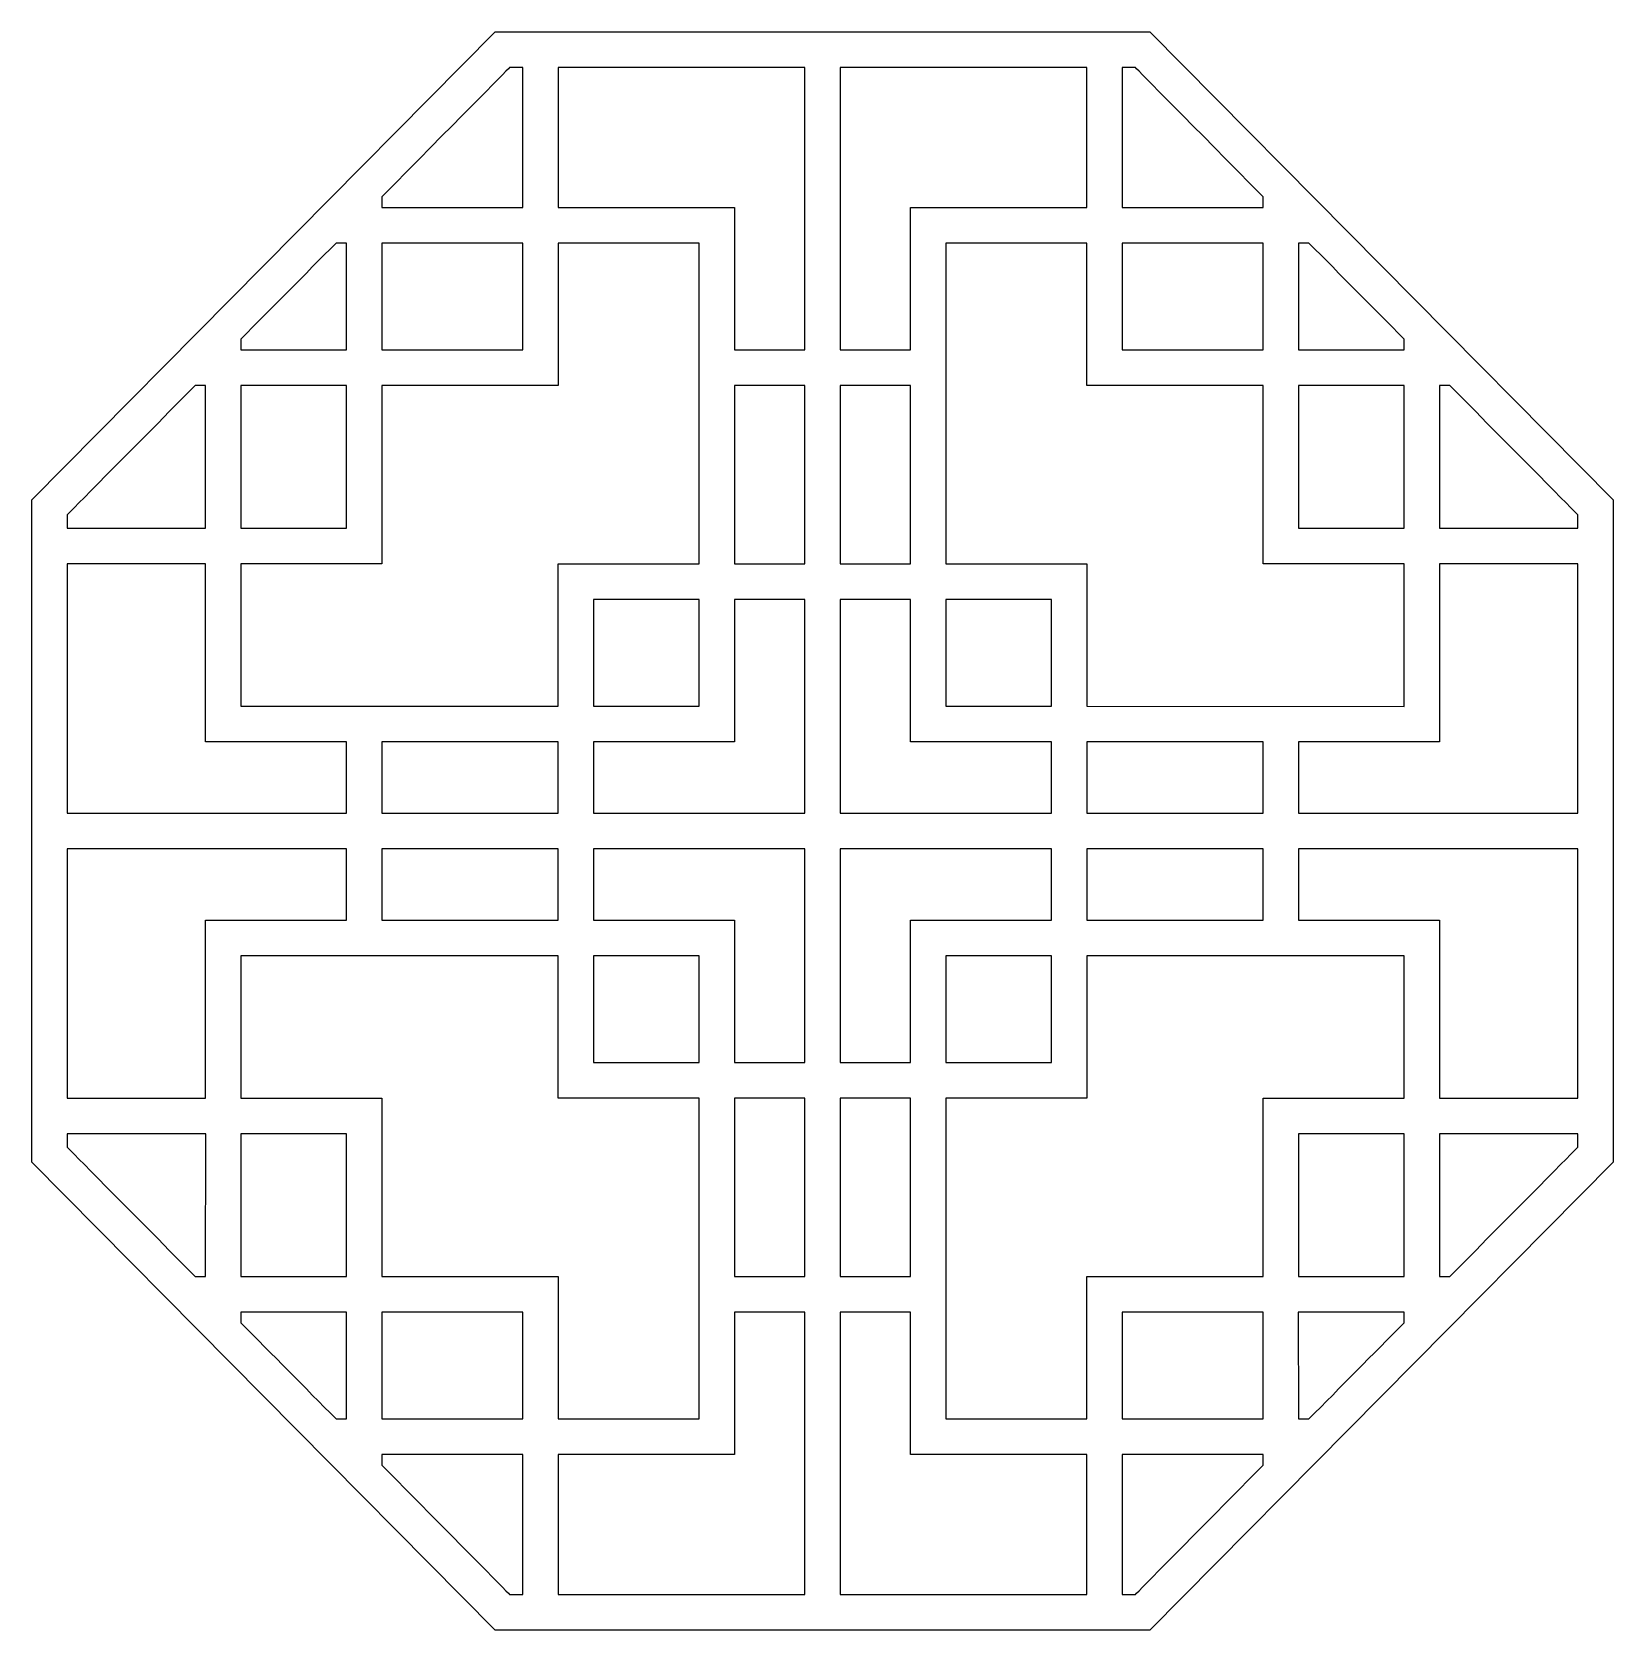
# Model space of a CAD drawing. Header units: centimetres. Extents: x -1.98 to 1.98, y -2 to 2.
import ezdxf

# ---------------------------------------------------------------- set-up
doc = ezdxf.new("R2010")
doc.units = ezdxf.units.CM
doc.header["$MEASUREMENT"] = 0
doc.layers.add('Layer 1', color=7, linetype='Continuous')

msp = doc.modelspace()

# ---------------------------------------------------------------- linework, layer by layer
at = {"layer": 'Layer 1', "color": 177}
for points, knots in [([(1.97856, 0.8288), (1.97856, 0.8288), (0.81962, 2.00073), (0.81962, 2.00073), (0.81962, 2.00073), (0.81962, 2.00073), (-0.81962, 2.00073), (-0.81962, 2.00073), (-0.81962, 2.00073), (-0.81962, 2.00073), (-1.97856, 0.8288), (-1.97856, 0.8288), (-1.97856, 0.8288), (-1.97856, 0.8288), (-1.97856, -0.8288), (-1.97856, -0.8288), (-1.97856, -0.8288), (-1.97856, -0.8288), (-0.81962, -2.00073), (-0.81962, -2.00073), (-0.81962, -2.00073), (-0.81962, -2.00073), (0.81962, -2.00073), (0.81962, -2.00073), (0.81962, -2.00073), (0.81962, -2.00073), (1.97856, -0.8288), (1.97856, -0.8288), (1.97856, -0.8288), (1.97856, -0.8288), (1.97856, 0.8288), (1.97856, 0.8288), (1.97856, 0.8288), (1.97856, 0.8288), (1.97856, 0.8288), (1.97856, 0.8288)], [0, 0, 0, 0, 0.1, 0.1, 0.1, 0.1, 0.2, 0.2, 0.2, 0.2, 0.3, 0.3, 0.3, 0.3, 0.4, 0.4, 0.4, 0.4, 0.5, 0.5, 0.5, 0.5, 0.6, 0.6, 0.6, 0.6, 0.7, 0.7, 0.7, 0.7, 0.8, 0.8, 0.8, 0.8, 1, 1, 1, 1]), ([(-0.78302, 1.91144), (-0.78302, 1.91144), (-0.77931, 1.91144), (-0.77931, 1.91144), (-0.77931, 1.91144), (-0.77931, 1.91144), (-0.77263, 1.91144), (-0.77263, 1.91144), (-0.77263, 1.91144), (-0.77263, 1.91144), (-0.76274, 1.91144), (-0.76274, 1.91144), (-0.76274, 1.91144), (-0.76274, 1.91144), (-0.74988, 1.91144), (-0.74988, 1.91144), (-0.74988, 1.91144), (-0.74988, 1.91144), (-0.74988, 1.56132), (-0.74988, 1.56132), (-0.74988, 1.56132), (-0.74988, 1.56132), (-1.1028, 1.56132), (-1.1028, 1.56132), (-1.1028, 1.56132), (-1.1028, 1.56132), (-1.1028, 1.58808), (-1.1028, 1.58808), (-1.1028, 1.58808), (-1.1028, 1.58808), (-1.0704, 1.62084), (-1.0704, 1.62084), (-1.0704, 1.62084), (-1.0704, 1.62084), (-1.03924, 1.65235), (-1.03924, 1.65235), (-1.03924, 1.65235), (-1.03924, 1.65235), (-1.00932, 1.68261), (-1.00932, 1.68261), (-1.00932, 1.68261), (-1.00932, 1.68261), (-0.98038, 1.71187), (-0.98038, 1.71187), (-0.98038, 1.71187), (-0.98038, 1.71187), (-0.95317, 1.73963), (-0.95317, 1.73963), (-0.95317, 1.73963), (-0.95317, 1.73963), (-0.92721, 1.76564), (-0.92721, 1.76564), (-0.92721, 1.76564), (-0.92721, 1.76564), (-0.90321, 1.79015), (-0.90321, 1.79015), (-0.90321, 1.79015), (-0.90321, 1.79015), (-0.88071, 1.81266), (-0.88071, 1.81266), (-0.88071, 1.81266), (-0.88071, 1.81266), (-0.86043, 1.83317), (-0.86043, 1.83317), (-0.86043, 1.83317), (-0.86043, 1.83317), (-0.84213, 1.85167), (-0.84213, 1.85167), (-0.84213, 1.85167), (-0.84213, 1.85167), (-0.82581, 1.86818), (-0.82581, 1.86818), (-0.82581, 1.86818), (-0.82581, 1.86818), (-0.8122, 1.88193), (-0.8122, 1.88193), (-0.8122, 1.88193), (-0.8122, 1.88193), (-0.80082, 1.89344), (-0.80082, 1.89344), (-0.80082, 1.89344), (-0.80082, 1.89344), (-0.79217, 1.90219), (-0.79217, 1.90219), (-0.79217, 1.90219), (-0.79217, 1.90219), (-0.78623, 1.90844), (-0.78623, 1.90844), (-0.78623, 1.90844), (-0.78623, 1.90844), (-0.78302, 1.91144), (-0.78302, 1.91144), (-0.78302, 1.91144), (-0.78302, 1.91144), (-0.78302, 1.91144), (-0.78302, 1.91144)], [0, 0, 0, 0, 0.04, 0.04, 0.04, 0.04, 0.08, 0.08, 0.08, 0.08, 0.12, 0.12, 0.12, 0.12, 0.16, 0.16, 0.16, 0.16, 0.2, 0.2, 0.2, 0.2, 0.24, 0.24, 0.24, 0.24, 0.28, 0.28, 0.28, 0.28, 0.32, 0.32, 0.32, 0.32, 0.36, 0.36, 0.36, 0.36, 0.4, 0.4, 0.4, 0.4, 0.44, 0.44, 0.44, 0.44, 0.48, 0.48, 0.48, 0.48, 0.52, 0.52, 0.52, 0.52, 0.56, 0.56, 0.56, 0.56, 0.6, 0.6, 0.6, 0.6, 0.64, 0.64, 0.64, 0.64, 0.68, 0.68, 0.68, 0.68, 0.72, 0.72, 0.72, 0.72, 0.76, 0.76, 0.76, 0.76, 0.8, 0.8, 0.8, 0.8, 0.84, 0.84, 0.84, 0.84, 0.88, 0.88, 0.88, 0.88, 0.92, 0.92, 0.92, 0.92, 1, 1, 1, 1]), ([(-0.04402, 1.20444), (-0.04402, 1.20444), (-0.22061, 1.20444), (-0.22061, 1.20444), (-0.22061, 1.20444), (-0.22061, 1.20444), (-0.22061, 1.56132), (-0.22061, 1.56132), (-0.22061, 1.56132), (-0.22061, 1.56132), (-0.66159, 1.56132), (-0.66159, 1.56132), (-0.66159, 1.56132), (-0.66159, 1.56132), (-0.66159, 1.91144), (-0.66159, 1.91144), (-0.66159, 1.91144), (-0.66159, 1.91144), (-0.63463, 1.91144), (-0.63463, 1.91144), (-0.63463, 1.91144), (-0.63463, 1.91144), (-0.60544, 1.91144), (-0.60544, 1.91144), (-0.60544, 1.91144), (-0.60544, 1.91144), (-0.57428, 1.91144), (-0.57428, 1.91144), (-0.57428, 1.91144), (-0.57428, 1.91144), (-0.54114, 1.91144), (-0.54114, 1.91144), (-0.54114, 1.91144), (-0.54114, 1.91144), (-0.50627, 1.91144), (-0.50627, 1.91144), (-0.50627, 1.91144), (-0.50627, 1.91144), (-0.46966, 1.91144), (-0.46966, 1.91144), (-0.46966, 1.91144), (-0.46966, 1.91144), (-0.43158, 1.91144), (-0.43158, 1.91144), (-0.43158, 1.91144), (-0.43158, 1.91144), (-0.39225, 1.91144), (-0.39225, 1.91144), (-0.39225, 1.91144), (-0.39225, 1.91144), (-0.35169, 1.91144), (-0.35169, 1.91144), (-0.35169, 1.91144), (-0.35169, 1.91144), (-0.3099, 1.91144), (-0.3099, 1.91144), (-0.3099, 1.91144), (-0.3099, 1.91144), (-0.26711, 1.91144), (-0.26711, 1.91144), (-0.26711, 1.91144), (-0.26711, 1.91144), (-0.22358, 1.91144), (-0.22358, 1.91144), (-0.22358, 1.91144), (-0.22358, 1.91144), (-0.17956, 1.91144), (-0.17956, 1.91144), (-0.17956, 1.91144), (-0.17956, 1.91144), (-0.13479, 1.91144), (-0.13479, 1.91144), (-0.13479, 1.91144), (-0.13479, 1.91144), (-0.08953, 1.91144), (-0.08953, 1.91144), (-0.08953, 1.91144), (-0.08953, 1.91144), (-0.04402, 1.91144), (-0.04402, 1.91144), (-0.04402, 1.91144), (-0.04402, 1.91144), (-0.04402, 1.20444), (-0.04402, 1.20444), (-0.04402, 1.20444), (-0.04402, 1.20444), (-0.04402, 1.20444), (-0.04402, 1.20444)], [0, 0, 0, 0, 0.0434783, 0.0434783, 0.0434783, 0.0434783, 0.0869565, 0.0869565, 0.0869565, 0.0869565, 0.1304348, 0.1304348, 0.1304348, 0.1304348, 0.173913, 0.173913, 0.173913, 0.173913, 0.2173913, 0.2173913, 0.2173913, 0.2173913, 0.2608696, 0.2608696, 0.2608696, 0.2608696, 0.3043478, 0.3043478, 0.3043478, 0.3043478, 0.3478261, 0.3478261, 0.3478261, 0.3478261, 0.3913043, 0.3913043, 0.3913043, 0.3913043, 0.4347826, 0.4347826, 0.4347826, 0.4347826, 0.4782609, 0.4782609, 0.4782609, 0.4782609, 0.5217391, 0.5217391, 0.5217391, 0.5217391, 0.5652174, 0.5652174, 0.5652174, 0.5652174, 0.6086957, 0.6086957, 0.6086957, 0.6086957, 0.6521739, 0.6521739, 0.6521739, 0.6521739, 0.6956522, 0.6956522, 0.6956522, 0.6956522, 0.7391304, 0.7391304, 0.7391304, 0.7391304, 0.7826087, 0.7826087, 0.7826087, 0.7826087, 0.826087, 0.826087, 0.826087, 0.826087, 0.8695652, 0.8695652, 0.8695652, 0.8695652, 0.9130435, 0.9130435, 0.9130435, 0.9130435, 1, 1, 1, 1]), ([(0.66158, 1.56132), (0.66158, 1.56132), (0.22061, 1.56132), (0.22061, 1.56132), (0.22061, 1.56132), (0.22061, 1.56132), (0.22061, 1.56107), (0.22061, 1.56107), (0.22061, 1.56107), (0.22061, 1.56107), (0.22061, 1.20444), (0.22061, 1.20444), (0.22061, 1.20444), (0.22061, 1.20444), (0.04402, 1.20444), (0.04402, 1.20444), (0.04402, 1.20444), (0.04402, 1.20444), (0.04402, 1.91144), (0.04402, 1.91144), (0.04402, 1.91144), (0.04402, 1.91144), (0.08953, 1.91144), (0.08953, 1.91144), (0.08953, 1.91144), (0.08953, 1.91144), (0.13479, 1.91144), (0.13479, 1.91144), (0.13479, 1.91144), (0.13479, 1.91144), (0.17955, 1.91144), (0.17955, 1.91144), (0.17955, 1.91144), (0.17955, 1.91144), (0.22358, 1.91144), (0.22358, 1.91144), (0.22358, 1.91144), (0.22358, 1.91144), (0.2671, 1.91144), (0.2671, 1.91144), (0.2671, 1.91144), (0.2671, 1.91144), (0.30989, 1.91144), (0.30989, 1.91144), (0.30989, 1.91144), (0.30989, 1.91144), (0.35169, 1.91144), (0.35169, 1.91144), (0.35169, 1.91144), (0.35169, 1.91144), (0.39225, 1.91144), (0.39225, 1.91144), (0.39225, 1.91144), (0.39225, 1.91144), (0.43157, 1.91144), (0.43157, 1.91144), (0.43157, 1.91144), (0.43157, 1.91144), (0.46966, 1.91144), (0.46966, 1.91144), (0.46966, 1.91144), (0.46966, 1.91144), (0.50626, 1.91144), (0.50626, 1.91144), (0.50626, 1.91144), (0.50626, 1.91144), (0.54113, 1.91144), (0.54113, 1.91144), (0.54113, 1.91144), (0.54113, 1.91144), (0.57428, 1.91144), (0.57428, 1.91144), (0.57428, 1.91144), (0.57428, 1.91144), (0.60544, 1.91144), (0.60544, 1.91144), (0.60544, 1.91144), (0.60544, 1.91144), (0.63462, 1.91144), (0.63462, 1.91144), (0.63462, 1.91144), (0.63462, 1.91144), (0.66158, 1.91144), (0.66158, 1.91144), (0.66158, 1.91144), (0.66158, 1.91144), (0.66158, 1.56132), (0.66158, 1.56132), (0.66158, 1.56132), (0.66158, 1.56132), (0.66158, 1.56132), (0.66158, 1.56132)], [0, 0, 0, 0, 0.0416667, 0.0416667, 0.0416667, 0.0416667, 0.0833333, 0.0833333, 0.0833333, 0.0833333, 0.125, 0.125, 0.125, 0.125, 0.1666667, 0.1666667, 0.1666667, 0.1666667, 0.2083333, 0.2083333, 0.2083333, 0.2083333, 0.25, 0.25, 0.25, 0.25, 0.2916667, 0.2916667, 0.2916667, 0.2916667, 0.3333333, 0.3333333, 0.3333333, 0.3333333, 0.375, 0.375, 0.375, 0.375, 0.4166667, 0.4166667, 0.4166667, 0.4166667, 0.4583333, 0.4583333, 0.4583333, 0.4583333, 0.5, 0.5, 0.5, 0.5, 0.5416667, 0.5416667, 0.5416667, 0.5416667, 0.5833333, 0.5833333, 0.5833333, 0.5833333, 0.625, 0.625, 0.625, 0.625, 0.6666667, 0.6666667, 0.6666667, 0.6666667, 0.7083333, 0.7083333, 0.7083333, 0.7083333, 0.75, 0.75, 0.75, 0.75, 0.7916667, 0.7916667, 0.7916667, 0.7916667, 0.8333333, 0.8333333, 0.8333333, 0.8333333, 0.875, 0.875, 0.875, 0.875, 0.9166667, 0.9166667, 0.9166667, 0.9166667, 1, 1, 1, 1]), ([(1.1028, 1.58808), (1.1028, 1.58808), (1.1028, 1.56132), (1.1028, 1.56132), (1.1028, 1.56132), (1.1028, 1.56132), (0.74987, 1.56132), (0.74987, 1.56132), (0.74987, 1.56132), (0.74987, 1.56132), (0.74987, 1.91144), (0.74987, 1.91144), (0.74987, 1.91144), (0.74987, 1.91144), (0.76273, 1.91144), (0.76273, 1.91144), (0.76273, 1.91144), (0.76273, 1.91144), (0.77238, 1.91144), (0.77238, 1.91144), (0.77238, 1.91144), (0.77238, 1.91144), (0.7793, 1.91144), (0.7793, 1.91144), (0.7793, 1.91144), (0.7793, 1.91144), (0.78301, 1.91144), (0.78301, 1.91144), (0.78301, 1.91144), (0.78301, 1.91144), (0.78623, 1.90844), (0.78623, 1.90844), (0.78623, 1.90844), (0.78623, 1.90844), (0.79216, 1.90219), (0.79216, 1.90219), (0.79216, 1.90219), (0.79216, 1.90219), (0.80082, 1.89344), (0.80082, 1.89344), (0.80082, 1.89344), (0.80082, 1.89344), (0.8122, 1.88193), (0.8122, 1.88193), (0.8122, 1.88193), (0.8122, 1.88193), (0.82605, 1.86818), (0.82605, 1.86818), (0.82605, 1.86818), (0.82605, 1.86818), (0.84212, 1.85192), (0.84212, 1.85192), (0.84212, 1.85192), (0.84212, 1.85192), (0.86042, 1.83317), (0.86042, 1.83317), (0.86042, 1.83317), (0.86042, 1.83317), (0.8807, 1.81266), (0.8807, 1.81266), (0.8807, 1.81266), (0.8807, 1.81266), (0.90321, 1.79015), (0.90321, 1.79015), (0.90321, 1.79015), (0.90321, 1.79015), (0.9272, 1.76564), (0.9272, 1.76564), (0.9272, 1.76564), (0.9272, 1.76564), (0.95317, 1.73963), (0.95317, 1.73963), (0.95317, 1.73963), (0.95317, 1.73963), (0.98037, 1.71187), (0.98037, 1.71187), (0.98037, 1.71187), (0.98037, 1.71187), (1.00931, 1.68261), (1.00931, 1.68261), (1.00931, 1.68261), (1.00931, 1.68261), (1.03924, 1.65235), (1.03924, 1.65235), (1.03924, 1.65235), (1.03924, 1.65235), (1.07064, 1.62084), (1.07064, 1.62084), (1.07064, 1.62084), (1.07064, 1.62084), (1.1028, 1.58808), (1.1028, 1.58808), (1.1028, 1.58808), (1.1028, 1.58808), (1.1028, 1.58808), (1.1028, 1.58808)], [0, 0, 0, 0, 0.04, 0.04, 0.04, 0.04, 0.08, 0.08, 0.08, 0.08, 0.12, 0.12, 0.12, 0.12, 0.16, 0.16, 0.16, 0.16, 0.2, 0.2, 0.2, 0.2, 0.24, 0.24, 0.24, 0.24, 0.28, 0.28, 0.28, 0.28, 0.32, 0.32, 0.32, 0.32, 0.36, 0.36, 0.36, 0.36, 0.4, 0.4, 0.4, 0.4, 0.44, 0.44, 0.44, 0.44, 0.48, 0.48, 0.48, 0.48, 0.52, 0.52, 0.52, 0.52, 0.56, 0.56, 0.56, 0.56, 0.6, 0.6, 0.6, 0.6, 0.64, 0.64, 0.64, 0.64, 0.68, 0.68, 0.68, 0.68, 0.72, 0.72, 0.72, 0.72, 0.76, 0.76, 0.76, 0.76, 0.8, 0.8, 0.8, 0.8, 0.84, 0.84, 0.84, 0.84, 0.88, 0.88, 0.88, 0.88, 0.92, 0.92, 0.92, 0.92, 1, 1, 1, 1]), ([(-1.21756, 1.47204), (-1.21756, 1.47204), (-1.1911, 1.47204), (-1.1911, 1.47204), (-1.1911, 1.47204), (-1.1911, 1.47204), (-1.1911, 1.20444), (-1.1911, 1.20444), (-1.1911, 1.20444), (-1.1911, 1.20444), (-1.45573, 1.20444), (-1.45573, 1.20444), (-1.45573, 1.20444), (-1.45573, 1.20444), (-1.45573, 1.2312), (-1.45573, 1.2312), (-1.45573, 1.2312), (-1.45573, 1.2312), (-1.44089, 1.2462), (-1.44089, 1.2462), (-1.44089, 1.2462), (-1.44089, 1.2462), (-1.4263, 1.26121), (-1.4263, 1.26121), (-1.4263, 1.26121), (-1.4263, 1.26121), (-1.41146, 1.27621), (-1.41146, 1.27621), (-1.41146, 1.27621), (-1.41146, 1.27621), (-1.39637, 1.29122), (-1.39637, 1.29122), (-1.39637, 1.29122), (-1.39637, 1.29122), (-1.38153, 1.30622), (-1.38153, 1.30622), (-1.38153, 1.30622), (-1.38153, 1.30622), (-1.36669, 1.32148), (-1.36669, 1.32148), (-1.36669, 1.32148), (-1.36669, 1.32148), (-1.35161, 1.33649), (-1.35161, 1.33649), (-1.35161, 1.33649), (-1.35161, 1.33649), (-1.33677, 1.35174), (-1.33677, 1.35174), (-1.33677, 1.35174), (-1.33677, 1.35174), (-1.32168, 1.36675), (-1.32168, 1.36675), (-1.32168, 1.36675), (-1.32168, 1.36675), (-1.3066, 1.382), (-1.3066, 1.382), (-1.3066, 1.382), (-1.3066, 1.382), (-1.29176, 1.39701), (-1.29176, 1.39701), (-1.29176, 1.39701), (-1.29176, 1.39701), (-1.27692, 1.41226), (-1.27692, 1.41226), (-1.27692, 1.41226), (-1.27692, 1.41226), (-1.26208, 1.42727), (-1.26208, 1.42727), (-1.26208, 1.42727), (-1.26208, 1.42727), (-1.24724, 1.44227), (-1.24724, 1.44227), (-1.24724, 1.44227), (-1.24724, 1.44227), (-1.2324, 1.45703), (-1.2324, 1.45703), (-1.2324, 1.45703), (-1.2324, 1.45703), (-1.21756, 1.47204), (-1.21756, 1.47204), (-1.21756, 1.47204), (-1.21756, 1.47204), (-1.21756, 1.47204), (-1.21756, 1.47204)], [0, 0, 0, 0, 0.0454545, 0.0454545, 0.0454545, 0.0454545, 0.0909091, 0.0909091, 0.0909091, 0.0909091, 0.1363636, 0.1363636, 0.1363636, 0.1363636, 0.1818182, 0.1818182, 0.1818182, 0.1818182, 0.2272727, 0.2272727, 0.2272727, 0.2272727, 0.2727273, 0.2727273, 0.2727273, 0.2727273, 0.3181818, 0.3181818, 0.3181818, 0.3181818, 0.3636364, 0.3636364, 0.3636364, 0.3636364, 0.4090909, 0.4090909, 0.4090909, 0.4090909, 0.4545455, 0.4545455, 0.4545455, 0.4545455, 0.5, 0.5, 0.5, 0.5, 0.5454545, 0.5454545, 0.5454545, 0.5454545, 0.5909091, 0.5909091, 0.5909091, 0.5909091, 0.6363636, 0.6363636, 0.6363636, 0.6363636, 0.6818182, 0.6818182, 0.6818182, 0.6818182, 0.7272727, 0.7272727, 0.7272727, 0.7272727, 0.7727273, 0.7727273, 0.7727273, 0.7727273, 0.8181818, 0.8181818, 0.8181818, 0.8181818, 0.8636364, 0.8636364, 0.8636364, 0.8636364, 0.9090909, 0.9090909, 0.9090909, 0.9090909, 1, 1, 1, 1]), ([(-1.1028, 0.66899), (-1.1028, 0.66899), (-1.1028, 0.66899), (-1.1028, 0.66899), (-1.1028, 0.66899), (-1.1028, 0.66899), (-1.1028, 1.11515), (-1.1028, 1.11515), (-1.1028, 1.11515), (-1.1028, 1.11515), (-0.66159, 1.11515), (-0.66159, 1.11515), (-0.66159, 1.11515), (-0.66159, 1.11515), (-0.66159, 1.47204), (-0.66159, 1.47204), (-0.66159, 1.47204), (-0.66159, 1.47204), (-0.30891, 1.47204), (-0.30891, 1.47204), (-0.30891, 1.47204), (-0.30891, 1.47204), (-0.30891, 0.66899), (-0.30891, 0.66899), (-0.30891, 0.66899), (-0.30891, 0.66899), (-0.66159, 0.66899), (-0.66159, 0.66899), (-0.66159, 0.66899), (-0.66159, 0.66899), (-0.66159, 0.31236), (-0.66159, 0.31236), (-0.66159, 0.31236), (-0.66159, 0.31236), (-1.45573, 0.31236), (-1.45573, 0.31236), (-1.45573, 0.31236), (-1.45573, 0.31236), (-1.45573, 0.66899), (-1.45573, 0.66899), (-1.45573, 0.66899), (-1.45573, 0.66899), (-1.1028, 0.66899), (-1.1028, 0.66899)], [0, 0, 0, 0, 0.0833333, 0.0833333, 0.0833333, 0.0833333, 0.1666667, 0.1666667, 0.1666667, 0.1666667, 0.25, 0.25, 0.25, 0.25, 0.3333333, 0.3333333, 0.3333333, 0.3333333, 0.4166667, 0.4166667, 0.4166667, 0.4166667, 0.5, 0.5, 0.5, 0.5, 0.5833333, 0.5833333, 0.5833333, 0.5833333, 0.6666667, 0.6666667, 0.6666667, 0.6666667, 0.75, 0.75, 0.75, 0.75, 0.8333333, 0.8333333, 0.8333333, 0.8333333, 1, 1, 1, 1]), ([(-1.1028, 1.47204), (-1.1028, 1.47204), (-0.74988, 1.47204), (-0.74988, 1.47204), (-0.74988, 1.47204), (-0.74988, 1.47204), (-0.74988, 1.20444), (-0.74988, 1.20444), (-0.74988, 1.20444), (-0.74988, 1.20444), (-1.1028, 1.20444), (-1.1028, 1.20444), (-1.1028, 1.20444), (-1.1028, 1.20444), (-1.1028, 1.47204), (-1.1028, 1.47204), (-1.1028, 1.47204), (-1.1028, 1.47204), (-1.1028, 1.47204), (-1.1028, 1.47204)], [0, 0, 0, 0, 0.1666667, 0.1666667, 0.1666667, 0.1666667, 0.3333333, 0.3333333, 0.3333333, 0.3333333, 0.5, 0.5, 0.5, 0.5, 0.6666667, 0.6666667, 0.6666667, 0.6666667, 1, 1, 1, 1]), ([(0.66158, 1.11515), (0.66158, 1.11515), (1.1028, 1.11515), (1.1028, 1.11515), (1.1028, 1.11515), (1.1028, 1.11515), (1.1028, 0.66899), (1.1028, 0.66899), (1.1028, 0.66899), (1.1028, 0.66899), (1.45572, 0.66899), (1.45572, 0.66899), (1.45572, 0.66899), (1.45572, 0.66899), (1.45572, 0.31211), (1.45572, 0.31211), (1.45572, 0.31211), (1.45572, 0.31211), (0.66158, 0.31236), (0.66158, 0.31236), (0.66158, 0.31236), (0.66158, 0.31236), (0.66158, 0.66899), (0.66158, 0.66899), (0.66158, 0.66899), (0.66158, 0.66899), (0.30865, 0.66899), (0.30865, 0.66899), (0.30865, 0.66899), (0.30865, 0.66899), (0.30865, 1.47204), (0.30865, 1.47204), (0.30865, 1.47204), (0.30865, 1.47204), (0.66158, 1.47204), (0.66158, 1.47204), (0.66158, 1.47204), (0.66158, 1.47204), (0.66158, 1.11515), (0.66158, 1.11515), (0.66158, 1.11515), (0.66158, 1.11515), (0.66158, 1.11515), (0.66158, 1.11515)], [0, 0, 0, 0, 0.0833333, 0.0833333, 0.0833333, 0.0833333, 0.1666667, 0.1666667, 0.1666667, 0.1666667, 0.25, 0.25, 0.25, 0.25, 0.3333333, 0.3333333, 0.3333333, 0.3333333, 0.4166667, 0.4166667, 0.4166667, 0.4166667, 0.5, 0.5, 0.5, 0.5, 0.5833333, 0.5833333, 0.5833333, 0.5833333, 0.6666667, 0.6666667, 0.6666667, 0.6666667, 0.75, 0.75, 0.75, 0.75, 0.8333333, 0.8333333, 0.8333333, 0.8333333, 1, 1, 1, 1]), ([(0.74987, 1.47204), (0.74987, 1.47204), (1.1028, 1.47204), (1.1028, 1.47204), (1.1028, 1.47204), (1.1028, 1.47204), (1.1028, 1.20444), (1.1028, 1.20444), (1.1028, 1.20444), (1.1028, 1.20444), (0.74987, 1.20444), (0.74987, 1.20444), (0.74987, 1.20444), (0.74987, 1.20444), (0.74987, 1.47204), (0.74987, 1.47204), (0.74987, 1.47204), (0.74987, 1.47204), (0.74987, 1.47204), (0.74987, 1.47204)], [0, 0, 0, 0, 0.1666667, 0.1666667, 0.1666667, 0.1666667, 0.3333333, 0.3333333, 0.3333333, 0.3333333, 0.5, 0.5, 0.5, 0.5, 0.6666667, 0.6666667, 0.6666667, 0.6666667, 1, 1, 1, 1]), ([(1.45572, 1.23145), (1.45572, 1.23145), (1.45572, 1.20444), (1.45572, 1.20444), (1.45572, 1.20444), (1.45572, 1.20444), (1.19109, 1.20444), (1.19109, 1.20444), (1.19109, 1.20444), (1.19109, 1.20444), (1.19109, 1.47204), (1.19109, 1.47204), (1.19109, 1.47204), (1.19109, 1.47204), (1.21755, 1.47204), (1.21755, 1.47204), (1.21755, 1.47204), (1.21755, 1.47204), (1.23239, 1.45703), (1.23239, 1.45703), (1.23239, 1.45703), (1.23239, 1.45703), (1.24723, 1.44227), (1.24723, 1.44227), (1.24723, 1.44227), (1.24723, 1.44227), (1.26207, 1.42727), (1.26207, 1.42727), (1.26207, 1.42727), (1.26207, 1.42727), (1.27691, 1.41226), (1.27691, 1.41226), (1.27691, 1.41226), (1.27691, 1.41226), (1.29175, 1.39701), (1.29175, 1.39701), (1.29175, 1.39701), (1.29175, 1.39701), (1.30684, 1.382), (1.30684, 1.382), (1.30684, 1.382), (1.30684, 1.382), (1.32168, 1.36675), (1.32168, 1.36675), (1.32168, 1.36675), (1.32168, 1.36675), (1.33676, 1.35174), (1.33676, 1.35174), (1.33676, 1.35174), (1.33676, 1.35174), (1.3516, 1.33649), (1.3516, 1.33649), (1.3516, 1.33649), (1.3516, 1.33649), (1.36669, 1.32148), (1.36669, 1.32148), (1.36669, 1.32148), (1.36669, 1.32148), (1.38153, 1.30622), (1.38153, 1.30622), (1.38153, 1.30622), (1.38153, 1.30622), (1.39637, 1.29122), (1.39637, 1.29122), (1.39637, 1.29122), (1.39637, 1.29122), (1.41145, 1.27621), (1.41145, 1.27621), (1.41145, 1.27621), (1.41145, 1.27621), (1.42629, 1.26121), (1.42629, 1.26121), (1.42629, 1.26121), (1.42629, 1.26121), (1.44088, 1.2462), (1.44088, 1.2462), (1.44088, 1.2462), (1.44088, 1.2462), (1.45572, 1.23145), (1.45572, 1.23145), (1.45572, 1.23145), (1.45572, 1.23145), (1.45572, 1.23145), (1.45572, 1.23145)], [0, 0, 0, 0, 0.0454545, 0.0454545, 0.0454545, 0.0454545, 0.0909091, 0.0909091, 0.0909091, 0.0909091, 0.1363636, 0.1363636, 0.1363636, 0.1363636, 0.1818182, 0.1818182, 0.1818182, 0.1818182, 0.2272727, 0.2272727, 0.2272727, 0.2272727, 0.2727273, 0.2727273, 0.2727273, 0.2727273, 0.3181818, 0.3181818, 0.3181818, 0.3181818, 0.3636364, 0.3636364, 0.3636364, 0.3636364, 0.4090909, 0.4090909, 0.4090909, 0.4090909, 0.4545455, 0.4545455, 0.4545455, 0.4545455, 0.5, 0.5, 0.5, 0.5, 0.5454545, 0.5454545, 0.5454545, 0.5454545, 0.5909091, 0.5909091, 0.5909091, 0.5909091, 0.6363636, 0.6363636, 0.6363636, 0.6363636, 0.6818182, 0.6818182, 0.6818182, 0.6818182, 0.7272727, 0.7272727, 0.7272727, 0.7272727, 0.7727273, 0.7727273, 0.7727273, 0.7727273, 0.8181818, 0.8181818, 0.8181818, 0.8181818, 0.8636364, 0.8636364, 0.8636364, 0.8636364, 0.9090909, 0.9090909, 0.9090909, 0.9090909, 1, 1, 1, 1]), ([(-1.89027, 0.79179), (-1.89027, 0.79179), (-1.8873, 0.79504), (-1.8873, 0.79504), (-1.8873, 0.79504), (-1.8873, 0.79504), (-1.88112, 0.80104), (-1.88112, 0.80104), (-1.88112, 0.80104), (-1.88112, 0.80104), (-1.87246, 0.80979), (-1.87246, 0.80979), (-1.87246, 0.80979), (-1.87246, 0.80979), (-1.86109, 0.8213), (-1.86109, 0.8213), (-1.86109, 0.8213), (-1.86109, 0.8213), (-1.84748, 0.8353), (-1.84748, 0.8353), (-1.84748, 0.8353), (-1.84748, 0.8353), (-1.83116, 0.85156), (-1.83116, 0.85156), (-1.83116, 0.85156), (-1.83116, 0.85156), (-1.81286, 0.87006), (-1.81286, 0.87006), (-1.81286, 0.87006), (-1.81286, 0.87006), (-1.79258, 0.89057), (-1.79258, 0.89057), (-1.79258, 0.89057), (-1.79258, 0.89057), (-1.77032, 0.91333), (-1.77032, 0.91333), (-1.77032, 0.91333), (-1.77032, 0.91333), (-1.74608, 0.93759), (-1.74608, 0.93759), (-1.74608, 0.93759), (-1.74608, 0.93759), (-1.72036, 0.96385), (-1.72036, 0.96385), (-1.72036, 0.96385), (-1.72036, 0.96385), (-1.69291, 0.99136), (-1.69291, 0.99136), (-1.69291, 0.99136), (-1.69291, 0.99136), (-1.66397, 1.02062), (-1.66397, 1.02062), (-1.66397, 1.02062), (-1.66397, 1.02062), (-1.63405, 1.05088), (-1.63405, 1.05088), (-1.63405, 1.05088), (-1.63405, 1.05088), (-1.60289, 1.08264), (-1.60289, 1.08264), (-1.60289, 1.08264), (-1.60289, 1.08264), (-1.57048, 1.11515), (-1.57048, 1.11515), (-1.57048, 1.11515), (-1.57048, 1.11515), (-1.54402, 1.11515), (-1.54402, 1.11515), (-1.54402, 1.11515), (-1.54402, 1.11515), (-1.54402, 0.75828), (-1.54402, 0.75828), (-1.54402, 0.75828), (-1.54402, 0.75828), (-1.89027, 0.75828), (-1.89027, 0.75828), (-1.89027, 0.75828), (-1.89027, 0.75828), (-1.89027, 0.77128), (-1.89027, 0.77128), (-1.89027, 0.77128), (-1.89027, 0.77128), (-1.89027, 0.78128), (-1.89027, 0.78128), (-1.89027, 0.78128), (-1.89027, 0.78128), (-1.89027, 0.78803), (-1.89027, 0.78803), (-1.89027, 0.78803), (-1.89027, 0.78803), (-1.89027, 0.79179), (-1.89027, 0.79179), (-1.89027, 0.79179), (-1.89027, 0.79179), (-1.89027, 0.79179), (-1.89027, 0.79179)], [0, 0, 0, 0, 0.04, 0.04, 0.04, 0.04, 0.08, 0.08, 0.08, 0.08, 0.12, 0.12, 0.12, 0.12, 0.16, 0.16, 0.16, 0.16, 0.2, 0.2, 0.2, 0.2, 0.24, 0.24, 0.24, 0.24, 0.28, 0.28, 0.28, 0.28, 0.32, 0.32, 0.32, 0.32, 0.36, 0.36, 0.36, 0.36, 0.4, 0.4, 0.4, 0.4, 0.44, 0.44, 0.44, 0.44, 0.48, 0.48, 0.48, 0.48, 0.52, 0.52, 0.52, 0.52, 0.56, 0.56, 0.56, 0.56, 0.6, 0.6, 0.6, 0.6, 0.64, 0.64, 0.64, 0.64, 0.68, 0.68, 0.68, 0.68, 0.72, 0.72, 0.72, 0.72, 0.76, 0.76, 0.76, 0.76, 0.8, 0.8, 0.8, 0.8, 0.84, 0.84, 0.84, 0.84, 0.88, 0.88, 0.88, 0.88, 0.92, 0.92, 0.92, 0.92, 1, 1, 1, 1]), ([(-1.1911, 0.75828), (-1.1911, 0.75828), (-1.45573, 0.75828), (-1.45573, 0.75828), (-1.45573, 0.75828), (-1.45573, 0.75828), (-1.45573, 1.11515), (-1.45573, 1.11515), (-1.45573, 1.11515), (-1.45573, 1.11515), (-1.1911, 1.11515), (-1.1911, 1.11515), (-1.1911, 1.11515), (-1.1911, 1.11515), (-1.1911, 0.75828), (-1.1911, 0.75828), (-1.1911, 0.75828), (-1.1911, 0.75828), (-1.1911, 0.75828), (-1.1911, 0.75828)], [0, 0, 0, 0, 0.1666667, 0.1666667, 0.1666667, 0.1666667, 0.3333333, 0.3333333, 0.3333333, 0.3333333, 0.5, 0.5, 0.5, 0.5, 0.6666667, 0.6666667, 0.6666667, 0.6666667, 1, 1, 1, 1]), ([(-0.04402, 0.66899), (-0.04402, 0.66899), (-0.22061, 0.66899), (-0.22061, 0.66899), (-0.22061, 0.66899), (-0.22061, 0.66899), (-0.22061, 1.11515), (-0.22061, 1.11515), (-0.22061, 1.11515), (-0.22061, 1.11515), (-0.04402, 1.11515), (-0.04402, 1.11515), (-0.04402, 1.11515), (-0.04402, 1.11515), (-0.04402, 0.66899), (-0.04402, 0.66899), (-0.04402, 0.66899), (-0.04402, 0.66899), (-0.04402, 0.66899), (-0.04402, 0.66899)], [0, 0, 0, 0, 0.1666667, 0.1666667, 0.1666667, 0.1666667, 0.3333333, 0.3333333, 0.3333333, 0.3333333, 0.5, 0.5, 0.5, 0.5, 0.6666667, 0.6666667, 0.6666667, 0.6666667, 1, 1, 1, 1]), ([(0.22061, 0.66899), (0.22061, 0.66899), (0.04402, 0.66899), (0.04402, 0.66899), (0.04402, 0.66899), (0.04402, 0.66899), (0.04402, 1.11515), (0.04402, 1.11515), (0.04402, 1.11515), (0.04402, 1.11515), (0.22061, 1.11515), (0.22061, 1.11515), (0.22061, 1.11515), (0.22061, 1.11515), (0.22061, 0.66899), (0.22061, 0.66899), (0.22061, 0.66899), (0.22061, 0.66899), (0.22061, 0.66899), (0.22061, 0.66899)], [0, 0, 0, 0, 0.1666667, 0.1666667, 0.1666667, 0.1666667, 0.3333333, 0.3333333, 0.3333333, 0.3333333, 0.5, 0.5, 0.5, 0.5, 0.6666667, 0.6666667, 0.6666667, 0.6666667, 1, 1, 1, 1]), ([(1.19109, 1.11515), (1.19109, 1.11515), (1.45572, 1.11515), (1.45572, 1.11515), (1.45572, 1.11515), (1.45572, 1.11515), (1.45572, 0.75828), (1.45572, 0.75828), (1.45572, 0.75828), (1.45572, 0.75828), (1.19109, 0.75828), (1.19109, 0.75828), (1.19109, 0.75828), (1.19109, 0.75828), (1.19109, 1.11515), (1.19109, 1.11515), (1.19109, 1.11515), (1.19109, 1.11515), (1.19109, 1.11515), (1.19109, 1.11515)], [0, 0, 0, 0, 0.1666667, 0.1666667, 0.1666667, 0.1666667, 0.3333333, 0.3333333, 0.3333333, 0.3333333, 0.5, 0.5, 0.5, 0.5, 0.6666667, 0.6666667, 0.6666667, 0.6666667, 1, 1, 1, 1]), ([(1.89026, 0.79179), (1.89026, 0.79179), (1.89026, 0.78803), (1.89026, 0.78803), (1.89026, 0.78803), (1.89026, 0.78803), (1.89026, 0.78103), (1.89026, 0.78103), (1.89026, 0.78103), (1.89026, 0.78103), (1.89026, 0.77128), (1.89026, 0.77128), (1.89026, 0.77128), (1.89026, 0.77128), (1.89026, 0.75828), (1.89026, 0.75828), (1.89026, 0.75828), (1.89026, 0.75828), (1.54402, 0.75828), (1.54402, 0.75828), (1.54402, 0.75828), (1.54402, 0.75828), (1.54402, 1.11515), (1.54402, 1.11515), (1.54402, 1.11515), (1.54402, 1.11515), (1.57048, 1.11515), (1.57048, 1.11515), (1.57048, 1.11515), (1.57048, 1.11515), (1.60288, 1.08264), (1.60288, 1.08264), (1.60288, 1.08264), (1.60288, 1.08264), (1.63404, 1.05088), (1.63404, 1.05088), (1.63404, 1.05088), (1.63404, 1.05088), (1.66397, 1.02062), (1.66397, 1.02062), (1.66397, 1.02062), (1.66397, 1.02062), (1.6929, 0.99136), (1.6929, 0.99136), (1.6929, 0.99136), (1.6929, 0.99136), (1.72036, 0.96385), (1.72036, 0.96385), (1.72036, 0.96385), (1.72036, 0.96385), (1.74608, 0.93759), (1.74608, 0.93759), (1.74608, 0.93759), (1.74608, 0.93759), (1.77031, 0.91333), (1.77031, 0.91333), (1.77031, 0.91333), (1.77031, 0.91333), (1.79257, 0.89057), (1.79257, 0.89057), (1.79257, 0.89057), (1.79257, 0.89057), (1.81285, 0.87006), (1.81285, 0.87006), (1.81285, 0.87006), (1.81285, 0.87006), (1.83116, 0.85156), (1.83116, 0.85156), (1.83116, 0.85156), (1.83116, 0.85156), (1.84748, 0.8353), (1.84748, 0.8353), (1.84748, 0.8353), (1.84748, 0.8353), (1.86108, 0.8213), (1.86108, 0.8213), (1.86108, 0.8213), (1.86108, 0.8213), (1.87246, 0.80979), (1.87246, 0.80979), (1.87246, 0.80979), (1.87246, 0.80979), (1.88111, 0.80104), (1.88111, 0.80104), (1.88111, 0.80104), (1.88111, 0.80104), (1.8873, 0.79504), (1.8873, 0.79504), (1.8873, 0.79504), (1.8873, 0.79504), (1.89026, 0.79179), (1.89026, 0.79179), (1.89026, 0.79179), (1.89026, 0.79179), (1.89026, 0.79179), (1.89026, 0.79179)], [0, 0, 0, 0, 0.04, 0.04, 0.04, 0.04, 0.08, 0.08, 0.08, 0.08, 0.12, 0.12, 0.12, 0.12, 0.16, 0.16, 0.16, 0.16, 0.2, 0.2, 0.2, 0.2, 0.24, 0.24, 0.24, 0.24, 0.28, 0.28, 0.28, 0.28, 0.32, 0.32, 0.32, 0.32, 0.36, 0.36, 0.36, 0.36, 0.4, 0.4, 0.4, 0.4, 0.44, 0.44, 0.44, 0.44, 0.48, 0.48, 0.48, 0.48, 0.52, 0.52, 0.52, 0.52, 0.56, 0.56, 0.56, 0.56, 0.6, 0.6, 0.6, 0.6, 0.64, 0.64, 0.64, 0.64, 0.68, 0.68, 0.68, 0.68, 0.72, 0.72, 0.72, 0.72, 0.76, 0.76, 0.76, 0.76, 0.8, 0.8, 0.8, 0.8, 0.84, 0.84, 0.84, 0.84, 0.88, 0.88, 0.88, 0.88, 0.92, 0.92, 0.92, 0.92, 1, 1, 1, 1]), ([(-1.89027, 0.66899), (-1.89027, 0.66899), (-1.54402, 0.66899), (-1.54402, 0.66899), (-1.54402, 0.66899), (-1.54402, 0.66899), (-1.54402, 0.22308), (-1.54402, 0.22308), (-1.54402, 0.22308), (-1.54402, 0.22308), (-1.1911, 0.22308), (-1.1911, 0.22308), (-1.1911, 0.22308), (-1.1911, 0.22308), (-1.1911, 0.04452), (-1.1911, 0.04452), (-1.1911, 0.04452), (-1.1911, 0.04452), (-1.89027, 0.04452), (-1.89027, 0.04452), (-1.89027, 0.04452), (-1.89027, 0.04452), (-1.89027, 0.09053), (-1.89027, 0.09053), (-1.89027, 0.09053), (-1.89027, 0.09053), (-1.89027, 0.1363), (-1.89027, 0.1363), (-1.89027, 0.1363), (-1.89027, 0.1363), (-1.89027, 0.18157), (-1.89027, 0.18157), (-1.89027, 0.18157), (-1.89027, 0.18157), (-1.89027, 0.22608), (-1.89027, 0.22608), (-1.89027, 0.22608), (-1.89027, 0.22608), (-1.89027, 0.2701), (-1.89027, 0.2701), (-1.89027, 0.2701), (-1.89027, 0.2701), (-1.89027, 0.31336), (-1.89027, 0.31336), (-1.89027, 0.31336), (-1.89027, 0.31336), (-1.89027, 0.35563), (-1.89027, 0.35563), (-1.89027, 0.35563), (-1.89027, 0.35563), (-1.89027, 0.39664), (-1.89027, 0.39664), (-1.89027, 0.39664), (-1.89027, 0.39664), (-1.89027, 0.43641), (-1.89027, 0.43641), (-1.89027, 0.43641), (-1.89027, 0.43641), (-1.89027, 0.47492), (-1.89027, 0.47492), (-1.89027, 0.47492), (-1.89027, 0.47492), (-1.89027, 0.51193), (-1.89027, 0.51193), (-1.89027, 0.51193), (-1.89027, 0.51193), (-1.89027, 0.5472), (-1.89027, 0.5472), (-1.89027, 0.5472), (-1.89027, 0.5472), (-1.89027, 0.58071), (-1.89027, 0.58071), (-1.89027, 0.58071), (-1.89027, 0.58071), (-1.89027, 0.61222), (-1.89027, 0.61222), (-1.89027, 0.61222), (-1.89027, 0.61222), (-1.89027, 0.64173), (-1.89027, 0.64173), (-1.89027, 0.64173), (-1.89027, 0.64173), (-1.89027, 0.66899), (-1.89027, 0.66899)], [0, 0, 0, 0, 0.0454545, 0.0454545, 0.0454545, 0.0454545, 0.0909091, 0.0909091, 0.0909091, 0.0909091, 0.1363636, 0.1363636, 0.1363636, 0.1363636, 0.1818182, 0.1818182, 0.1818182, 0.1818182, 0.2272727, 0.2272727, 0.2272727, 0.2272727, 0.2727273, 0.2727273, 0.2727273, 0.2727273, 0.3181818, 0.3181818, 0.3181818, 0.3181818, 0.3636364, 0.3636364, 0.3636364, 0.3636364, 0.4090909, 0.4090909, 0.4090909, 0.4090909, 0.4545455, 0.4545455, 0.4545455, 0.4545455, 0.5, 0.5, 0.5, 0.5, 0.5454545, 0.5454545, 0.5454545, 0.5454545, 0.5909091, 0.5909091, 0.5909091, 0.5909091, 0.6363636, 0.6363636, 0.6363636, 0.6363636, 0.6818182, 0.6818182, 0.6818182, 0.6818182, 0.7272727, 0.7272727, 0.7272727, 0.7272727, 0.7727273, 0.7727273, 0.7727273, 0.7727273, 0.8181818, 0.8181818, 0.8181818, 0.8181818, 0.8636364, 0.8636364, 0.8636364, 0.8636364, 0.9090909, 0.9090909, 0.9090909, 0.9090909, 1, 1, 1, 1]), ([(1.89026, 0.04452), (1.89026, 0.04452), (1.19109, 0.04452), (1.19109, 0.04452), (1.19109, 0.04452), (1.19109, 0.04452), (1.19109, 0.22308), (1.19109, 0.22308), (1.19109, 0.22308), (1.19109, 0.22308), (1.54377, 0.22308), (1.54377, 0.22308), (1.54377, 0.22308), (1.54377, 0.22308), (1.54402, 0.22308), (1.54402, 0.22308), (1.54402, 0.22308), (1.54402, 0.22308), (1.54402, 0.66899), (1.54402, 0.66899), (1.54402, 0.66899), (1.54402, 0.66899), (1.89026, 0.66899), (1.89026, 0.66899), (1.89026, 0.66899), (1.89026, 0.66899), (1.89026, 0.64173), (1.89026, 0.64173), (1.89026, 0.64173), (1.89026, 0.64173), (1.89026, 0.61222), (1.89026, 0.61222), (1.89026, 0.61222), (1.89026, 0.61222), (1.89026, 0.58071), (1.89026, 0.58071), (1.89026, 0.58071), (1.89026, 0.58071), (1.89026, 0.5472), (1.89026, 0.5472), (1.89026, 0.5472), (1.89026, 0.5472), (1.89026, 0.51193), (1.89026, 0.51193), (1.89026, 0.51193), (1.89026, 0.51193), (1.89026, 0.47492), (1.89026, 0.47492), (1.89026, 0.47492), (1.89026, 0.47492), (1.89026, 0.43641), (1.89026, 0.43641), (1.89026, 0.43641), (1.89026, 0.43641), (1.89026, 0.39664), (1.89026, 0.39664), (1.89026, 0.39664), (1.89026, 0.39664), (1.89026, 0.35563), (1.89026, 0.35563), (1.89026, 0.35563), (1.89026, 0.35563), (1.89026, 0.31336), (1.89026, 0.31336), (1.89026, 0.31336), (1.89026, 0.31336), (1.89026, 0.2701), (1.89026, 0.2701), (1.89026, 0.2701), (1.89026, 0.2701), (1.89026, 0.22608), (1.89026, 0.22608), (1.89026, 0.22608), (1.89026, 0.22608), (1.89026, 0.18157), (1.89026, 0.18157), (1.89026, 0.18157), (1.89026, 0.18157), (1.89026, 0.1363), (1.89026, 0.1363), (1.89026, 0.1363), (1.89026, 0.1363), (1.89026, 0.09053), (1.89026, 0.09053), (1.89026, 0.09053), (1.89026, 0.09053), (1.89026, 0.04452), (1.89026, 0.04452), (1.89026, 0.04452), (1.89026, 0.04452), (1.89026, 0.04452), (1.89026, 0.04452)], [0, 0, 0, 0, 0.0416667, 0.0416667, 0.0416667, 0.0416667, 0.0833333, 0.0833333, 0.0833333, 0.0833333, 0.125, 0.125, 0.125, 0.125, 0.1666667, 0.1666667, 0.1666667, 0.1666667, 0.2083333, 0.2083333, 0.2083333, 0.2083333, 0.25, 0.25, 0.25, 0.25, 0.2916667, 0.2916667, 0.2916667, 0.2916667, 0.3333333, 0.3333333, 0.3333333, 0.3333333, 0.375, 0.375, 0.375, 0.375, 0.4166667, 0.4166667, 0.4166667, 0.4166667, 0.4583333, 0.4583333, 0.4583333, 0.4583333, 0.5, 0.5, 0.5, 0.5, 0.5416667, 0.5416667, 0.5416667, 0.5416667, 0.5833333, 0.5833333, 0.5833333, 0.5833333, 0.625, 0.625, 0.625, 0.625, 0.6666667, 0.6666667, 0.6666667, 0.6666667, 0.7083333, 0.7083333, 0.7083333, 0.7083333, 0.75, 0.75, 0.75, 0.75, 0.7916667, 0.7916667, 0.7916667, 0.7916667, 0.8333333, 0.8333333, 0.8333333, 0.8333333, 0.875, 0.875, 0.875, 0.875, 0.9166667, 0.9166667, 0.9166667, 0.9166667, 1, 1, 1, 1]), ([(-0.22061, 0.22308), (-0.22061, 0.22308), (-0.22061, 0.22308), (-0.22061, 0.22308), (-0.22061, 0.22308), (-0.22061, 0.22308), (-0.22061, 0.57996), (-0.22061, 0.57996), (-0.22061, 0.57996), (-0.22061, 0.57996), (-0.04402, 0.57996), (-0.04402, 0.57996), (-0.04402, 0.57996), (-0.04402, 0.57996), (-0.04402, 0.04452), (-0.04402, 0.04452), (-0.04402, 0.04452), (-0.04402, 0.04452), (-0.57354, 0.04452), (-0.57354, 0.04452), (-0.57354, 0.04452), (-0.57354, 0.04452), (-0.57354, 0.22308), (-0.57354, 0.22308), (-0.57354, 0.22308), (-0.57354, 0.22308), (-0.22061, 0.22308), (-0.22061, 0.22308), (-0.22061, 0.22308), (-0.22061, 0.22308), (-0.22061, 0.22308), (-0.22061, 0.22308)], [0, 0, 0, 0, 0.1111111, 0.1111111, 0.1111111, 0.1111111, 0.2222222, 0.2222222, 0.2222222, 0.2222222, 0.3333333, 0.3333333, 0.3333333, 0.3333333, 0.4444444, 0.4444444, 0.4444444, 0.4444444, 0.5555556, 0.5555556, 0.5555556, 0.5555556, 0.6666667, 0.6666667, 0.6666667, 0.6666667, 0.7777778, 0.7777778, 0.7777778, 0.7777778, 1, 1, 1, 1]), ([(-0.57354, 0.31236), (-0.57354, 0.31236), (-0.57354, 0.57996), (-0.57354, 0.57996), (-0.57354, 0.57996), (-0.57354, 0.57996), (-0.30891, 0.57996), (-0.30891, 0.57996), (-0.30891, 0.57996), (-0.30891, 0.57996), (-0.30891, 0.31236), (-0.30891, 0.31236), (-0.30891, 0.31236), (-0.30891, 0.31236), (-0.57354, 0.31236), (-0.57354, 0.31236), (-0.57354, 0.31236), (-0.57354, 0.31236), (-0.57354, 0.31236), (-0.57354, 0.31236)], [0, 0, 0, 0, 0.1666667, 0.1666667, 0.1666667, 0.1666667, 0.3333333, 0.3333333, 0.3333333, 0.3333333, 0.5, 0.5, 0.5, 0.5, 0.6666667, 0.6666667, 0.6666667, 0.6666667, 1, 1, 1, 1]), ([(0.22061, 0.22308), (0.22061, 0.22308), (0.57329, 0.22308), (0.57329, 0.22308), (0.57329, 0.22308), (0.57329, 0.22308), (0.57329, 0.04452), (0.57329, 0.04452), (0.57329, 0.04452), (0.57329, 0.04452), (0.04402, 0.04452), (0.04402, 0.04452), (0.04402, 0.04452), (0.04402, 0.04452), (0.04402, 0.57996), (0.04402, 0.57996), (0.04402, 0.57996), (0.04402, 0.57996), (0.22061, 0.57996), (0.22061, 0.57996), (0.22061, 0.57996), (0.22061, 0.57996), (0.22061, 0.22308), (0.22061, 0.22308)], [0, 0, 0, 0, 0.1428571, 0.1428571, 0.1428571, 0.1428571, 0.2857143, 0.2857143, 0.2857143, 0.2857143, 0.4285714, 0.4285714, 0.4285714, 0.4285714, 0.5714286, 0.5714286, 0.5714286, 0.5714286, 0.7142857, 0.7142857, 0.7142857, 0.7142857, 1, 1, 1, 1]), ([(0.30865, 0.57996), (0.30865, 0.57996), (0.57329, 0.57996), (0.57329, 0.57996), (0.57329, 0.57996), (0.57329, 0.57996), (0.57329, 0.31236), (0.57329, 0.31236), (0.57329, 0.31236), (0.57329, 0.31236), (0.30865, 0.31236), (0.30865, 0.31236), (0.30865, 0.31236), (0.30865, 0.31236), (0.30865, 0.57996), (0.30865, 0.57996), (0.30865, 0.57996), (0.30865, 0.57996), (0.30865, 0.57996), (0.30865, 0.57996)], [0, 0, 0, 0, 0.1666667, 0.1666667, 0.1666667, 0.1666667, 0.3333333, 0.3333333, 0.3333333, 0.3333333, 0.5, 0.5, 0.5, 0.5, 0.6666667, 0.6666667, 0.6666667, 0.6666667, 1, 1, 1, 1]), ([(-0.66159, 0.22308), (-0.66159, 0.22308), (-0.66159, 0.04452), (-0.66159, 0.04452), (-0.66159, 0.04452), (-0.66159, 0.04452), (-1.1028, 0.04452), (-1.1028, 0.04452), (-1.1028, 0.04452), (-1.1028, 0.04452), (-1.1028, 0.22308), (-1.1028, 0.22308), (-1.1028, 0.22308), (-1.1028, 0.22308), (-0.66159, 0.22308), (-0.66159, 0.22308), (-0.66159, 0.22308), (-0.66159, 0.22308), (-0.66159, 0.22308), (-0.66159, 0.22308)], [0, 0, 0, 0, 0.1666667, 0.1666667, 0.1666667, 0.1666667, 0.3333333, 0.3333333, 0.3333333, 0.3333333, 0.5, 0.5, 0.5, 0.5, 0.6666667, 0.6666667, 0.6666667, 0.6666667, 1, 1, 1, 1]), ([(0.66158, 0.04452), (0.66158, 0.04452), (0.66158, 0.22308), (0.66158, 0.22308), (0.66158, 0.22308), (0.66158, 0.22308), (1.1028, 0.22308), (1.1028, 0.22308), (1.1028, 0.22308), (1.1028, 0.22308), (1.1028, 0.04452), (1.1028, 0.04452), (1.1028, 0.04452), (1.1028, 0.04452), (0.66158, 0.04452), (0.66158, 0.04452), (0.66158, 0.04452), (0.66158, 0.04452), (0.66158, 0.04452), (0.66158, 0.04452)], [0, 0, 0, 0, 0.1666667, 0.1666667, 0.1666667, 0.1666667, 0.3333333, 0.3333333, 0.3333333, 0.3333333, 0.5, 0.5, 0.5, 0.5, 0.6666667, 0.6666667, 0.6666667, 0.6666667, 1, 1, 1, 1]), ([(-1.89027, -0.04452), (-1.89027, -0.04452), (-1.1911, -0.04452), (-1.1911, -0.04452), (-1.1911, -0.04452), (-1.1911, -0.04452), (-1.1911, -0.22308), (-1.1911, -0.22308), (-1.1911, -0.22308), (-1.1911, -0.22308), (-1.54402, -0.22308), (-1.54402, -0.22308), (-1.54402, -0.22308), (-1.54402, -0.22308), (-1.54402, -0.669), (-1.54402, -0.669), (-1.54402, -0.669), (-1.54402, -0.669), (-1.89027, -0.669), (-1.89027, -0.669), (-1.89027, -0.669), (-1.89027, -0.669), (-1.89027, -0.64173), (-1.89027, -0.64173), (-1.89027, -0.64173), (-1.89027, -0.64173), (-1.89027, -0.61222), (-1.89027, -0.61222), (-1.89027, -0.61222), (-1.89027, -0.61222), (-1.89027, -0.58071), (-1.89027, -0.58071), (-1.89027, -0.58071), (-1.89027, -0.58071), (-1.89027, -0.5472), (-1.89027, -0.5472), (-1.89027, -0.5472), (-1.89027, -0.5472), (-1.89027, -0.51194), (-1.89027, -0.51194), (-1.89027, -0.51194), (-1.89027, -0.51194), (-1.89027, -0.47492), (-1.89027, -0.47492), (-1.89027, -0.47492), (-1.89027, -0.47492), (-1.89027, -0.43641), (-1.89027, -0.43641), (-1.89027, -0.43641), (-1.89027, -0.43641), (-1.89027, -0.39664), (-1.89027, -0.39664), (-1.89027, -0.39664), (-1.89027, -0.39664), (-1.89027, -0.35563), (-1.89027, -0.35563), (-1.89027, -0.35563), (-1.89027, -0.35563), (-1.89027, -0.31337), (-1.89027, -0.31337), (-1.89027, -0.31337), (-1.89027, -0.31337), (-1.89027, -0.2701), (-1.89027, -0.2701), (-1.89027, -0.2701), (-1.89027, -0.2701), (-1.89027, -0.22608), (-1.89027, -0.22608), (-1.89027, -0.22608), (-1.89027, -0.22608), (-1.89027, -0.18157), (-1.89027, -0.18157), (-1.89027, -0.18157), (-1.89027, -0.18157), (-1.89027, -0.1363), (-1.89027, -0.1363), (-1.89027, -0.1363), (-1.89027, -0.1363), (-1.89027, -0.09053), (-1.89027, -0.09053), (-1.89027, -0.09053), (-1.89027, -0.09053), (-1.89027, -0.04452), (-1.89027, -0.04452)], [0, 0, 0, 0, 0.0454545, 0.0454545, 0.0454545, 0.0454545, 0.0909091, 0.0909091, 0.0909091, 0.0909091, 0.1363636, 0.1363636, 0.1363636, 0.1363636, 0.1818182, 0.1818182, 0.1818182, 0.1818182, 0.2272727, 0.2272727, 0.2272727, 0.2272727, 0.2727273, 0.2727273, 0.2727273, 0.2727273, 0.3181818, 0.3181818, 0.3181818, 0.3181818, 0.3636364, 0.3636364, 0.3636364, 0.3636364, 0.4090909, 0.4090909, 0.4090909, 0.4090909, 0.4545455, 0.4545455, 0.4545455, 0.4545455, 0.5, 0.5, 0.5, 0.5, 0.5454545, 0.5454545, 0.5454545, 0.5454545, 0.5909091, 0.5909091, 0.5909091, 0.5909091, 0.6363636, 0.6363636, 0.6363636, 0.6363636, 0.6818182, 0.6818182, 0.6818182, 0.6818182, 0.7272727, 0.7272727, 0.7272727, 0.7272727, 0.7727273, 0.7727273, 0.7727273, 0.7727273, 0.8181818, 0.8181818, 0.8181818, 0.8181818, 0.8636364, 0.8636364, 0.8636364, 0.8636364, 0.9090909, 0.9090909, 0.9090909, 0.9090909, 1, 1, 1, 1]), ([(-0.66159, -0.04452), (-0.66159, -0.04452), (-0.66159, -0.22308), (-0.66159, -0.22308), (-0.66159, -0.22308), (-0.66159, -0.22308), (-1.1028, -0.22308), (-1.1028, -0.22308), (-1.1028, -0.22308), (-1.1028, -0.22308), (-1.1028, -0.04452), (-1.1028, -0.04452), (-1.1028, -0.04452), (-1.1028, -0.04452), (-0.66159, -0.04452), (-0.66159, -0.04452), (-0.66159, -0.04452), (-0.66159, -0.04452), (-0.66159, -0.04452), (-0.66159, -0.04452)], [0, 0, 0, 0, 0.1666667, 0.1666667, 0.1666667, 0.1666667, 0.3333333, 0.3333333, 0.3333333, 0.3333333, 0.5, 0.5, 0.5, 0.5, 0.6666667, 0.6666667, 0.6666667, 0.6666667, 1, 1, 1, 1]), ([(-0.22061, -0.22308), (-0.22061, -0.22308), (-0.22061, -0.22308), (-0.22061, -0.22308), (-0.22061, -0.22308), (-0.22061, -0.22308), (-0.57354, -0.22308), (-0.57354, -0.22308), (-0.57354, -0.22308), (-0.57354, -0.22308), (-0.57354, -0.04452), (-0.57354, -0.04452), (-0.57354, -0.04452), (-0.57354, -0.04452), (-0.04402, -0.04452), (-0.04402, -0.04452), (-0.04402, -0.04452), (-0.04402, -0.04452), (-0.04402, -0.57996), (-0.04402, -0.57996), (-0.04402, -0.57996), (-0.04402, -0.57996), (-0.22061, -0.57996), (-0.22061, -0.57996), (-0.22061, -0.57996), (-0.22061, -0.57996), (-0.22061, -0.22308), (-0.22061, -0.22308), (-0.22061, -0.22308), (-0.22061, -0.22308), (-0.22061, -0.22308), (-0.22061, -0.22308)], [0, 0, 0, 0, 0.1111111, 0.1111111, 0.1111111, 0.1111111, 0.2222222, 0.2222222, 0.2222222, 0.2222222, 0.3333333, 0.3333333, 0.3333333, 0.3333333, 0.4444444, 0.4444444, 0.4444444, 0.4444444, 0.5555556, 0.5555556, 0.5555556, 0.5555556, 0.6666667, 0.6666667, 0.6666667, 0.6666667, 0.7777778, 0.7777778, 0.7777778, 0.7777778, 1, 1, 1, 1]), ([(0.04402, -0.04452), (0.04402, -0.04452), (0.57329, -0.04452), (0.57329, -0.04452), (0.57329, -0.04452), (0.57329, -0.04452), (0.57329, -0.22308), (0.57329, -0.22308), (0.57329, -0.22308), (0.57329, -0.22308), (0.22061, -0.22308), (0.22061, -0.22308), (0.22061, -0.22308), (0.22061, -0.22308), (0.22061, -0.57996), (0.22061, -0.57996), (0.22061, -0.57996), (0.22061, -0.57996), (0.04402, -0.57996), (0.04402, -0.57996), (0.04402, -0.57996), (0.04402, -0.57996), (0.04402, -0.04452), (0.04402, -0.04452)], [0, 0, 0, 0, 0.1428571, 0.1428571, 0.1428571, 0.1428571, 0.2857143, 0.2857143, 0.2857143, 0.2857143, 0.4285714, 0.4285714, 0.4285714, 0.4285714, 0.5714286, 0.5714286, 0.5714286, 0.5714286, 0.7142857, 0.7142857, 0.7142857, 0.7142857, 1, 1, 1, 1]), ([(0.66158, -0.04452), (0.66158, -0.04452), (1.1028, -0.04452), (1.1028, -0.04452), (1.1028, -0.04452), (1.1028, -0.04452), (1.1028, -0.22308), (1.1028, -0.22308), (1.1028, -0.22308), (1.1028, -0.22308), (0.66158, -0.22308), (0.66158, -0.22308), (0.66158, -0.22308), (0.66158, -0.22308), (0.66158, -0.04452), (0.66158, -0.04452), (0.66158, -0.04452), (0.66158, -0.04452), (0.66158, -0.04452), (0.66158, -0.04452)], [0, 0, 0, 0, 0.1666667, 0.1666667, 0.1666667, 0.1666667, 0.3333333, 0.3333333, 0.3333333, 0.3333333, 0.5, 0.5, 0.5, 0.5, 0.6666667, 0.6666667, 0.6666667, 0.6666667, 1, 1, 1, 1]), ([(1.89026, -0.669), (1.89026, -0.669), (1.54402, -0.669), (1.54402, -0.669), (1.54402, -0.669), (1.54402, -0.669), (1.54402, -0.22308), (1.54402, -0.22308), (1.54402, -0.22308), (1.54402, -0.22308), (1.19109, -0.22308), (1.19109, -0.22308), (1.19109, -0.22308), (1.19109, -0.22308), (1.19109, -0.04452), (1.19109, -0.04452), (1.19109, -0.04452), (1.19109, -0.04452), (1.89026, -0.04452), (1.89026, -0.04452), (1.89026, -0.04452), (1.89026, -0.04452), (1.89026, -0.09053), (1.89026, -0.09053), (1.89026, -0.09053), (1.89026, -0.09053), (1.89026, -0.1363), (1.89026, -0.1363), (1.89026, -0.1363), (1.89026, -0.1363), (1.89026, -0.18132), (1.89026, -0.18132), (1.89026, -0.18132), (1.89026, -0.18132), (1.89026, -0.22608), (1.89026, -0.22608), (1.89026, -0.22608), (1.89026, -0.22608), (1.89026, -0.2701), (1.89026, -0.2701), (1.89026, -0.2701), (1.89026, -0.2701), (1.89026, -0.31337), (1.89026, -0.31337), (1.89026, -0.31337), (1.89026, -0.31337), (1.89026, -0.35563), (1.89026, -0.35563), (1.89026, -0.35563), (1.89026, -0.35563), (1.89026, -0.39664), (1.89026, -0.39664), (1.89026, -0.39664), (1.89026, -0.39664), (1.89026, -0.43641), (1.89026, -0.43641), (1.89026, -0.43641), (1.89026, -0.43641), (1.89026, -0.47492), (1.89026, -0.47492), (1.89026, -0.47492), (1.89026, -0.47492), (1.89026, -0.51194), (1.89026, -0.51194), (1.89026, -0.51194), (1.89026, -0.51194), (1.89026, -0.5472), (1.89026, -0.5472), (1.89026, -0.5472), (1.89026, -0.5472), (1.89026, -0.58071), (1.89026, -0.58071), (1.89026, -0.58071), (1.89026, -0.58071), (1.89026, -0.61222), (1.89026, -0.61222), (1.89026, -0.61222), (1.89026, -0.61222), (1.89026, -0.64173), (1.89026, -0.64173), (1.89026, -0.64173), (1.89026, -0.64173), (1.89026, -0.669), (1.89026, -0.669), (1.89026, -0.669), (1.89026, -0.669), (1.89026, -0.669), (1.89026, -0.669)], [0, 0, 0, 0, 0.0434783, 0.0434783, 0.0434783, 0.0434783, 0.0869565, 0.0869565, 0.0869565, 0.0869565, 0.1304348, 0.1304348, 0.1304348, 0.1304348, 0.173913, 0.173913, 0.173913, 0.173913, 0.2173913, 0.2173913, 0.2173913, 0.2173913, 0.2608696, 0.2608696, 0.2608696, 0.2608696, 0.3043478, 0.3043478, 0.3043478, 0.3043478, 0.3478261, 0.3478261, 0.3478261, 0.3478261, 0.3913043, 0.3913043, 0.3913043, 0.3913043, 0.4347826, 0.4347826, 0.4347826, 0.4347826, 0.4782609, 0.4782609, 0.4782609, 0.4782609, 0.5217391, 0.5217391, 0.5217391, 0.5217391, 0.5652174, 0.5652174, 0.5652174, 0.5652174, 0.6086957, 0.6086957, 0.6086957, 0.6086957, 0.6521739, 0.6521739, 0.6521739, 0.6521739, 0.6956522, 0.6956522, 0.6956522, 0.6956522, 0.7391304, 0.7391304, 0.7391304, 0.7391304, 0.7826087, 0.7826087, 0.7826087, 0.7826087, 0.826087, 0.826087, 0.826087, 0.826087, 0.8695652, 0.8695652, 0.8695652, 0.8695652, 0.9130435, 0.9130435, 0.9130435, 0.9130435, 1, 1, 1, 1]), ([(-0.66159, -1.11516), (-0.66159, -1.11516), (-0.66159, -1.11516), (-0.66159, -1.11516), (-0.66159, -1.11516), (-0.66159, -1.11516), (-1.1028, -1.11516), (-1.1028, -1.11516), (-1.1028, -1.11516), (-1.1028, -1.11516), (-1.1028, -0.669), (-1.1028, -0.669), (-1.1028, -0.669), (-1.1028, -0.669), (-1.45573, -0.669), (-1.45573, -0.669), (-1.45573, -0.669), (-1.45573, -0.669), (-1.45573, -0.31237), (-1.45573, -0.31237), (-1.45573, -0.31237), (-1.45573, -0.31237), (-0.66159, -0.31237), (-0.66159, -0.31237), (-0.66159, -0.31237), (-0.66159, -0.31237), (-0.66159, -0.669), (-0.66159, -0.669), (-0.66159, -0.669), (-0.66159, -0.669), (-0.30891, -0.669), (-0.30891, -0.669), (-0.30891, -0.669), (-0.30891, -0.669), (-0.30891, -1.47204), (-0.30891, -1.47204), (-0.30891, -1.47204), (-0.30891, -1.47204), (-0.66159, -1.47204), (-0.66159, -1.47204), (-0.66159, -1.47204), (-0.66159, -1.47204), (-0.66159, -1.11516), (-0.66159, -1.11516), (-0.66159, -1.11516), (-0.66159, -1.11516), (-0.66159, -1.11516), (-0.66159, -1.11516)], [0, 0, 0, 0, 0.0769231, 0.0769231, 0.0769231, 0.0769231, 0.1538462, 0.1538462, 0.1538462, 0.1538462, 0.2307692, 0.2307692, 0.2307692, 0.2307692, 0.3076923, 0.3076923, 0.3076923, 0.3076923, 0.3846154, 0.3846154, 0.3846154, 0.3846154, 0.4615385, 0.4615385, 0.4615385, 0.4615385, 0.5384615, 0.5384615, 0.5384615, 0.5384615, 0.6153846, 0.6153846, 0.6153846, 0.6153846, 0.6923077, 0.6923077, 0.6923077, 0.6923077, 0.7692308, 0.7692308, 0.7692308, 0.7692308, 0.8461538, 0.8461538, 0.8461538, 0.8461538, 1, 1, 1, 1]), ([(-0.30891, -0.57996), (-0.30891, -0.57996), (-0.57354, -0.57996), (-0.57354, -0.57996), (-0.57354, -0.57996), (-0.57354, -0.57996), (-0.57354, -0.31237), (-0.57354, -0.31237), (-0.57354, -0.31237), (-0.57354, -0.31237), (-0.30891, -0.31237), (-0.30891, -0.31237), (-0.30891, -0.31237), (-0.30891, -0.31237), (-0.30891, -0.57996), (-0.30891, -0.57996), (-0.30891, -0.57996), (-0.30891, -0.57996), (-0.30891, -0.57996), (-0.30891, -0.57996)], [0, 0, 0, 0, 0.1666667, 0.1666667, 0.1666667, 0.1666667, 0.3333333, 0.3333333, 0.3333333, 0.3333333, 0.5, 0.5, 0.5, 0.5, 0.6666667, 0.6666667, 0.6666667, 0.6666667, 1, 1, 1, 1]), ([(0.3089, -0.31237), (0.3089, -0.31237), (0.57329, -0.31237), (0.57329, -0.31237), (0.57329, -0.31237), (0.57329, -0.31237), (0.57353, -0.57996), (0.57353, -0.57996), (0.57353, -0.57996), (0.57353, -0.57996), (0.30865, -0.57996), (0.30865, -0.57996), (0.30865, -0.57996), (0.30865, -0.57996), (0.3089, -0.31237), (0.3089, -0.31237), (0.3089, -0.31237), (0.3089, -0.31237), (0.3089, -0.31237), (0.3089, -0.31237)], [0, 0, 0, 0, 0.1666667, 0.1666667, 0.1666667, 0.1666667, 0.3333333, 0.3333333, 0.3333333, 0.3333333, 0.5, 0.5, 0.5, 0.5, 0.6666667, 0.6666667, 0.6666667, 0.6666667, 1, 1, 1, 1]), ([(0.30865, -0.669), (0.30865, -0.669), (0.66158, -0.669), (0.66158, -0.669), (0.66158, -0.669), (0.66158, -0.669), (0.66158, -0.31237), (0.66158, -0.31237), (0.66158, -0.31237), (0.66158, -0.31237), (1.45572, -0.31237), (1.45572, -0.31237), (1.45572, -0.31237), (1.45572, -0.31237), (1.45572, -0.669), (1.45572, -0.669), (1.45572, -0.669), (1.45572, -0.669), (1.1028, -0.669), (1.1028, -0.669), (1.1028, -0.669), (1.1028, -0.669), (1.1028, -1.11516), (1.1028, -1.11516), (1.1028, -1.11516), (1.1028, -1.11516), (0.66158, -1.11516), (0.66158, -1.11516), (0.66158, -1.11516), (0.66158, -1.11516), (0.66158, -1.47204), (0.66158, -1.47204), (0.66158, -1.47204), (0.66158, -1.47204), (0.30865, -1.47204), (0.30865, -1.47204), (0.30865, -1.47204), (0.30865, -1.47204), (0.30865, -0.669), (0.30865, -0.669)], [0, 0, 0, 0, 0.0909091, 0.0909091, 0.0909091, 0.0909091, 0.1818182, 0.1818182, 0.1818182, 0.1818182, 0.2727273, 0.2727273, 0.2727273, 0.2727273, 0.3636364, 0.3636364, 0.3636364, 0.3636364, 0.4545455, 0.4545455, 0.4545455, 0.4545455, 0.5454545, 0.5454545, 0.5454545, 0.5454545, 0.6363636, 0.6363636, 0.6363636, 0.6363636, 0.7272727, 0.7272727, 0.7272727, 0.7272727, 0.8181818, 0.8181818, 0.8181818, 0.8181818, 1, 1, 1, 1]), ([(-0.22061, -0.669), (-0.22061, -0.669), (-0.04402, -0.669), (-0.04402, -0.669), (-0.04402, -0.669), (-0.04402, -0.669), (-0.04402, -1.11516), (-0.04402, -1.11516), (-0.04402, -1.11516), (-0.04402, -1.11516), (-0.22061, -1.11516), (-0.22061, -1.11516), (-0.22061, -1.11516), (-0.22061, -1.11516), (-0.22061, -0.669), (-0.22061, -0.669), (-0.22061, -0.669), (-0.22061, -0.669), (-0.22061, -0.669), (-0.22061, -0.669)], [0, 0, 0, 0, 0.1666667, 0.1666667, 0.1666667, 0.1666667, 0.3333333, 0.3333333, 0.3333333, 0.3333333, 0.5, 0.5, 0.5, 0.5, 0.6666667, 0.6666667, 0.6666667, 0.6666667, 1, 1, 1, 1]), ([(0.04402, -0.669), (0.04402, -0.669), (0.22061, -0.669), (0.22061, -0.669), (0.22061, -0.669), (0.22061, -0.669), (0.22061, -1.11516), (0.22061, -1.11516), (0.22061, -1.11516), (0.22061, -1.11516), (0.04402, -1.11516), (0.04402, -1.11516), (0.04402, -1.11516), (0.04402, -1.11516), (0.04402, -0.669), (0.04402, -0.669), (0.04402, -0.669), (0.04402, -0.669), (0.04402, -0.669), (0.04402, -0.669)], [0, 0, 0, 0, 0.1666667, 0.1666667, 0.1666667, 0.1666667, 0.3333333, 0.3333333, 0.3333333, 0.3333333, 0.5, 0.5, 0.5, 0.5, 0.6666667, 0.6666667, 0.6666667, 0.6666667, 1, 1, 1, 1]), ([(-1.89027, -0.79179), (-1.89027, -0.79179), (-1.89027, -0.78804), (-1.89027, -0.78804), (-1.89027, -0.78804), (-1.89027, -0.78804), (-1.89027, -0.78104), (-1.89027, -0.78104), (-1.89027, -0.78104), (-1.89027, -0.78104), (-1.89027, -0.77128), (-1.89027, -0.77128), (-1.89027, -0.77128), (-1.89027, -0.77128), (-1.89027, -0.75828), (-1.89027, -0.75828), (-1.89027, -0.75828), (-1.89027, -0.75828), (-1.54377, -0.75828), (-1.54377, -0.75828), (-1.54377, -0.75828), (-1.54377, -0.75828), (-1.54402, -1.11516), (-1.54402, -1.11516), (-1.54402, -1.11516), (-1.54402, -1.11516), (-1.57048, -1.11516), (-1.57048, -1.11516), (-1.57048, -1.11516), (-1.57048, -1.11516), (-1.60264, -1.08265), (-1.60264, -1.08265), (-1.60264, -1.08265), (-1.60264, -1.08265), (-1.63405, -1.05088), (-1.63405, -1.05088), (-1.63405, -1.05088), (-1.63405, -1.05088), (-1.66397, -1.02062), (-1.66397, -1.02062), (-1.66397, -1.02062), (-1.66397, -1.02062), (-1.69291, -0.99136), (-1.69291, -0.99136), (-1.69291, -0.99136), (-1.69291, -0.99136), (-1.72011, -0.96385), (-1.72011, -0.96385), (-1.72011, -0.96385), (-1.72011, -0.96385), (-1.74608, -0.93759), (-1.74608, -0.93759), (-1.74608, -0.93759), (-1.74608, -0.93759), (-1.77032, -0.91333), (-1.77032, -0.91333), (-1.77032, -0.91333), (-1.77032, -0.91333), (-1.79258, -0.89058), (-1.79258, -0.89058), (-1.79258, -0.89058), (-1.79258, -0.89058), (-1.81286, -0.87007), (-1.81286, -0.87007), (-1.81286, -0.87007), (-1.81286, -0.87007), (-1.83116, -0.85156), (-1.83116, -0.85156), (-1.83116, -0.85156), (-1.83116, -0.85156), (-1.84748, -0.8353), (-1.84748, -0.8353), (-1.84748, -0.8353), (-1.84748, -0.8353), (-1.86109, -0.8213), (-1.86109, -0.8213), (-1.86109, -0.8213), (-1.86109, -0.8213), (-1.87246, -0.80979), (-1.87246, -0.80979), (-1.87246, -0.80979), (-1.87246, -0.80979), (-1.88112, -0.80104), (-1.88112, -0.80104), (-1.88112, -0.80104), (-1.88112, -0.80104), (-1.8873, -0.79504), (-1.8873, -0.79504), (-1.8873, -0.79504), (-1.8873, -0.79504), (-1.89027, -0.79179), (-1.89027, -0.79179), (-1.89027, -0.79179), (-1.89027, -0.79179), (-1.89027, -0.79179), (-1.89027, -0.79179)], [0, 0, 0, 0, 0.04, 0.04, 0.04, 0.04, 0.08, 0.08, 0.08, 0.08, 0.12, 0.12, 0.12, 0.12, 0.16, 0.16, 0.16, 0.16, 0.2, 0.2, 0.2, 0.2, 0.24, 0.24, 0.24, 0.24, 0.28, 0.28, 0.28, 0.28, 0.32, 0.32, 0.32, 0.32, 0.36, 0.36, 0.36, 0.36, 0.4, 0.4, 0.4, 0.4, 0.44, 0.44, 0.44, 0.44, 0.48, 0.48, 0.48, 0.48, 0.52, 0.52, 0.52, 0.52, 0.56, 0.56, 0.56, 0.56, 0.6, 0.6, 0.6, 0.6, 0.64, 0.64, 0.64, 0.64, 0.68, 0.68, 0.68, 0.68, 0.72, 0.72, 0.72, 0.72, 0.76, 0.76, 0.76, 0.76, 0.8, 0.8, 0.8, 0.8, 0.84, 0.84, 0.84, 0.84, 0.88, 0.88, 0.88, 0.88, 0.92, 0.92, 0.92, 0.92, 1, 1, 1, 1]), ([(-1.1911, -1.11516), (-1.1911, -1.11516), (-1.45573, -1.11516), (-1.45573, -1.11516), (-1.45573, -1.11516), (-1.45573, -1.11516), (-1.45573, -0.75828), (-1.45573, -0.75828), (-1.45573, -0.75828), (-1.45573, -0.75828), (-1.1911, -0.75828), (-1.1911, -0.75828), (-1.1911, -0.75828), (-1.1911, -0.75828), (-1.1911, -1.11516), (-1.1911, -1.11516), (-1.1911, -1.11516), (-1.1911, -1.11516), (-1.1911, -1.11516), (-1.1911, -1.11516)], [0, 0, 0, 0, 0.1666667, 0.1666667, 0.1666667, 0.1666667, 0.3333333, 0.3333333, 0.3333333, 0.3333333, 0.5, 0.5, 0.5, 0.5, 0.6666667, 0.6666667, 0.6666667, 0.6666667, 1, 1, 1, 1]), ([(1.19109, -1.11516), (1.19109, -1.11516), (1.19109, -0.75828), (1.19109, -0.75828), (1.19109, -0.75828), (1.19109, -0.75828), (1.45572, -0.75828), (1.45572, -0.75828), (1.45572, -0.75828), (1.45572, -0.75828), (1.45572, -1.11516), (1.45572, -1.11516), (1.45572, -1.11516), (1.45572, -1.11516), (1.19109, -1.11516), (1.19109, -1.11516), (1.19109, -1.11516), (1.19109, -1.11516), (1.19109, -1.11516), (1.19109, -1.11516)], [0, 0, 0, 0, 0.1666667, 0.1666667, 0.1666667, 0.1666667, 0.3333333, 0.3333333, 0.3333333, 0.3333333, 0.5, 0.5, 0.5, 0.5, 0.6666667, 0.6666667, 0.6666667, 0.6666667, 1, 1, 1, 1]), ([(1.54402, -1.11516), (1.54402, -1.11516), (1.54402, -0.75828), (1.54402, -0.75828), (1.54402, -0.75828), (1.54402, -0.75828), (1.89026, -0.75828), (1.89026, -0.75828), (1.89026, -0.75828), (1.89026, -0.75828), (1.89026, -0.77128), (1.89026, -0.77128), (1.89026, -0.77128), (1.89026, -0.77128), (1.89026, -0.78104), (1.89026, -0.78104), (1.89026, -0.78104), (1.89026, -0.78104), (1.89026, -0.78804), (1.89026, -0.78804), (1.89026, -0.78804), (1.89026, -0.78804), (1.89026, -0.79179), (1.89026, -0.79179), (1.89026, -0.79179), (1.89026, -0.79179), (1.8873, -0.79504), (1.8873, -0.79504), (1.8873, -0.79504), (1.8873, -0.79504), (1.88111, -0.80104), (1.88111, -0.80104), (1.88111, -0.80104), (1.88111, -0.80104), (1.87246, -0.80979), (1.87246, -0.80979), (1.87246, -0.80979), (1.87246, -0.80979), (1.86108, -0.8213), (1.86108, -0.8213), (1.86108, -0.8213), (1.86108, -0.8213), (1.84748, -0.8353), (1.84748, -0.8353), (1.84748, -0.8353), (1.84748, -0.8353), (1.83116, -0.85156), (1.83116, -0.85156), (1.83116, -0.85156), (1.83116, -0.85156), (1.81285, -0.87007), (1.81285, -0.87007), (1.81285, -0.87007), (1.81285, -0.87007), (1.79257, -0.89058), (1.79257, -0.89058), (1.79257, -0.89058), (1.79257, -0.89058), (1.77007, -0.91333), (1.77007, -0.91333), (1.77007, -0.91333), (1.77007, -0.91333), (1.74608, -0.93759), (1.74608, -0.93759), (1.74608, -0.93759), (1.74608, -0.93759), (1.72011, -0.96385), (1.72011, -0.96385), (1.72011, -0.96385), (1.72011, -0.96385), (1.6929, -0.99136), (1.6929, -0.99136), (1.6929, -0.99136), (1.6929, -0.99136), (1.66397, -1.02062), (1.66397, -1.02062), (1.66397, -1.02062), (1.66397, -1.02062), (1.63404, -1.05088), (1.63404, -1.05088), (1.63404, -1.05088), (1.63404, -1.05088), (1.60263, -1.08265), (1.60263, -1.08265), (1.60263, -1.08265), (1.60263, -1.08265), (1.57048, -1.11516), (1.57048, -1.11516), (1.57048, -1.11516), (1.57048, -1.11516), (1.54402, -1.11516), (1.54402, -1.11516), (1.54402, -1.11516), (1.54402, -1.11516), (1.54402, -1.11516), (1.54402, -1.11516)], [0, 0, 0, 0, 0.04, 0.04, 0.04, 0.04, 0.08, 0.08, 0.08, 0.08, 0.12, 0.12, 0.12, 0.12, 0.16, 0.16, 0.16, 0.16, 0.2, 0.2, 0.2, 0.2, 0.24, 0.24, 0.24, 0.24, 0.28, 0.28, 0.28, 0.28, 0.32, 0.32, 0.32, 0.32, 0.36, 0.36, 0.36, 0.36, 0.4, 0.4, 0.4, 0.4, 0.44, 0.44, 0.44, 0.44, 0.48, 0.48, 0.48, 0.48, 0.52, 0.52, 0.52, 0.52, 0.56, 0.56, 0.56, 0.56, 0.6, 0.6, 0.6, 0.6, 0.64, 0.64, 0.64, 0.64, 0.68, 0.68, 0.68, 0.68, 0.72, 0.72, 0.72, 0.72, 0.76, 0.76, 0.76, 0.76, 0.8, 0.8, 0.8, 0.8, 0.84, 0.84, 0.84, 0.84, 0.88, 0.88, 0.88, 0.88, 0.92, 0.92, 0.92, 0.92, 1, 1, 1, 1]), ([(-1.45573, -1.2312), (-1.45573, -1.2312), (-1.45573, -1.20444), (-1.45573, -1.20444), (-1.45573, -1.20444), (-1.45573, -1.20444), (-1.1911, -1.20444), (-1.1911, -1.20444), (-1.1911, -1.20444), (-1.1911, -1.20444), (-1.1911, -1.47204), (-1.1911, -1.47204), (-1.1911, -1.47204), (-1.1911, -1.47204), (-1.21756, -1.47204), (-1.21756, -1.47204), (-1.21756, -1.47204), (-1.21756, -1.47204), (-1.2324, -1.45728), (-1.2324, -1.45728), (-1.2324, -1.45728), (-1.2324, -1.45728), (-1.24699, -1.44228), (-1.24699, -1.44228), (-1.24699, -1.44228), (-1.24699, -1.44228), (-1.26183, -1.42727), (-1.26183, -1.42727), (-1.26183, -1.42727), (-1.26183, -1.42727), (-1.27692, -1.41227), (-1.27692, -1.41227), (-1.27692, -1.41227), (-1.27692, -1.41227), (-1.29176, -1.39701), (-1.29176, -1.39701), (-1.29176, -1.39701), (-1.29176, -1.39701), (-1.3066, -1.382), (-1.3066, -1.382), (-1.3066, -1.382), (-1.3066, -1.382), (-1.32168, -1.36675), (-1.32168, -1.36675), (-1.32168, -1.36675), (-1.32168, -1.36675), (-1.33652, -1.35174), (-1.33652, -1.35174), (-1.33652, -1.35174), (-1.33652, -1.35174), (-1.35161, -1.33649), (-1.35161, -1.33649), (-1.35161, -1.33649), (-1.35161, -1.33649), (-1.36669, -1.32123), (-1.36669, -1.32123), (-1.36669, -1.32123), (-1.36669, -1.32123), (-1.38153, -1.30623), (-1.38153, -1.30623), (-1.38153, -1.30623), (-1.38153, -1.30623), (-1.39637, -1.29122), (-1.39637, -1.29122), (-1.39637, -1.29122), (-1.39637, -1.29122), (-1.41146, -1.27596), (-1.41146, -1.27596), (-1.41146, -1.27596), (-1.41146, -1.27596), (-1.4263, -1.26096), (-1.4263, -1.26096), (-1.4263, -1.26096), (-1.4263, -1.26096), (-1.44089, -1.24621), (-1.44089, -1.24621), (-1.44089, -1.24621), (-1.44089, -1.24621), (-1.45573, -1.2312), (-1.45573, -1.2312), (-1.45573, -1.2312), (-1.45573, -1.2312), (-1.45573, -1.2312), (-1.45573, -1.2312)], [0, 0, 0, 0, 0.0454545, 0.0454545, 0.0454545, 0.0454545, 0.0909091, 0.0909091, 0.0909091, 0.0909091, 0.1363636, 0.1363636, 0.1363636, 0.1363636, 0.1818182, 0.1818182, 0.1818182, 0.1818182, 0.2272727, 0.2272727, 0.2272727, 0.2272727, 0.2727273, 0.2727273, 0.2727273, 0.2727273, 0.3181818, 0.3181818, 0.3181818, 0.3181818, 0.3636364, 0.3636364, 0.3636364, 0.3636364, 0.4090909, 0.4090909, 0.4090909, 0.4090909, 0.4545455, 0.4545455, 0.4545455, 0.4545455, 0.5, 0.5, 0.5, 0.5, 0.5454545, 0.5454545, 0.5454545, 0.5454545, 0.5909091, 0.5909091, 0.5909091, 0.5909091, 0.6363636, 0.6363636, 0.6363636, 0.6363636, 0.6818182, 0.6818182, 0.6818182, 0.6818182, 0.7272727, 0.7272727, 0.7272727, 0.7272727, 0.7727273, 0.7727273, 0.7727273, 0.7727273, 0.8181818, 0.8181818, 0.8181818, 0.8181818, 0.8636364, 0.8636364, 0.8636364, 0.8636364, 0.9090909, 0.9090909, 0.9090909, 0.9090909, 1, 1, 1, 1]), ([(-0.74988, -1.47204), (-0.74988, -1.47204), (-1.1028, -1.47204), (-1.1028, -1.47204), (-1.1028, -1.47204), (-1.1028, -1.47204), (-1.1028, -1.20444), (-1.1028, -1.20444), (-1.1028, -1.20444), (-1.1028, -1.20444), (-0.74988, -1.20444), (-0.74988, -1.20444), (-0.74988, -1.20444), (-0.74988, -1.20444), (-0.74988, -1.47204), (-0.74988, -1.47204), (-0.74988, -1.47204), (-0.74988, -1.47204), (-0.74988, -1.47204), (-0.74988, -1.47204)], [0, 0, 0, 0, 0.1666667, 0.1666667, 0.1666667, 0.1666667, 0.3333333, 0.3333333, 0.3333333, 0.3333333, 0.5, 0.5, 0.5, 0.5, 0.6666667, 0.6666667, 0.6666667, 0.6666667, 1, 1, 1, 1]), ([(-0.66159, -1.56132), (-0.66159, -1.56132), (-0.22061, -1.56132), (-0.22061, -1.56132), (-0.22061, -1.56132), (-0.22061, -1.56132), (-0.22061, -1.20444), (-0.22061, -1.20444), (-0.22061, -1.20444), (-0.22061, -1.20444), (-0.04402, -1.20444), (-0.04402, -1.20444), (-0.04402, -1.20444), (-0.04402, -1.20444), (-0.04402, -1.91145), (-0.04402, -1.91145), (-0.04402, -1.91145), (-0.04402, -1.91145), (-0.08953, -1.91145), (-0.08953, -1.91145), (-0.08953, -1.91145), (-0.08953, -1.91145), (-0.13454, -1.91145), (-0.13454, -1.91145), (-0.13454, -1.91145), (-0.13454, -1.91145), (-0.17931, -1.91145), (-0.17931, -1.91145), (-0.17931, -1.91145), (-0.17931, -1.91145), (-0.22358, -1.91145), (-0.22358, -1.91145), (-0.22358, -1.91145), (-0.22358, -1.91145), (-0.26711, -1.91145), (-0.26711, -1.91145), (-0.26711, -1.91145), (-0.26711, -1.91145), (-0.3099, -1.91145), (-0.3099, -1.91145), (-0.3099, -1.91145), (-0.3099, -1.91145), (-0.35169, -1.91145), (-0.35169, -1.91145), (-0.35169, -1.91145), (-0.35169, -1.91145), (-0.39225, -1.91145), (-0.39225, -1.91145), (-0.39225, -1.91145), (-0.39225, -1.91145), (-0.43158, -1.91145), (-0.43158, -1.91145), (-0.43158, -1.91145), (-0.43158, -1.91145), (-0.46966, -1.91145), (-0.46966, -1.91145), (-0.46966, -1.91145), (-0.46966, -1.91145), (-0.50627, -1.91145), (-0.50627, -1.91145), (-0.50627, -1.91145), (-0.50627, -1.91145), (-0.54114, -1.91145), (-0.54114, -1.91145), (-0.54114, -1.91145), (-0.54114, -1.91145), (-0.57428, -1.91145), (-0.57428, -1.91145), (-0.57428, -1.91145), (-0.57428, -1.91145), (-0.60544, -1.91145), (-0.60544, -1.91145), (-0.60544, -1.91145), (-0.60544, -1.91145), (-0.63463, -1.91145), (-0.63463, -1.91145), (-0.63463, -1.91145), (-0.63463, -1.91145), (-0.66159, -1.91145), (-0.66159, -1.91145), (-0.66159, -1.91145), (-0.66159, -1.91145), (-0.66159, -1.56132), (-0.66159, -1.56132), (-0.66159, -1.56132), (-0.66159, -1.56132), (-0.66159, -1.56132), (-0.66159, -1.56132)], [0, 0, 0, 0, 0.0434783, 0.0434783, 0.0434783, 0.0434783, 0.0869565, 0.0869565, 0.0869565, 0.0869565, 0.1304348, 0.1304348, 0.1304348, 0.1304348, 0.173913, 0.173913, 0.173913, 0.173913, 0.2173913, 0.2173913, 0.2173913, 0.2173913, 0.2608696, 0.2608696, 0.2608696, 0.2608696, 0.3043478, 0.3043478, 0.3043478, 0.3043478, 0.3478261, 0.3478261, 0.3478261, 0.3478261, 0.3913043, 0.3913043, 0.3913043, 0.3913043, 0.4347826, 0.4347826, 0.4347826, 0.4347826, 0.4782609, 0.4782609, 0.4782609, 0.4782609, 0.5217391, 0.5217391, 0.5217391, 0.5217391, 0.5652174, 0.5652174, 0.5652174, 0.5652174, 0.6086957, 0.6086957, 0.6086957, 0.6086957, 0.6521739, 0.6521739, 0.6521739, 0.6521739, 0.6956522, 0.6956522, 0.6956522, 0.6956522, 0.7391304, 0.7391304, 0.7391304, 0.7391304, 0.7826087, 0.7826087, 0.7826087, 0.7826087, 0.826087, 0.826087, 0.826087, 0.826087, 0.8695652, 0.8695652, 0.8695652, 0.8695652, 0.9130435, 0.9130435, 0.9130435, 0.9130435, 1, 1, 1, 1]), ([(0.04402, -1.20444), (0.04402, -1.20444), (0.22061, -1.20444), (0.22061, -1.20444), (0.22061, -1.20444), (0.22061, -1.20444), (0.22061, -1.56132), (0.22061, -1.56132), (0.22061, -1.56132), (0.22061, -1.56132), (0.66158, -1.56132), (0.66158, -1.56132), (0.66158, -1.56132), (0.66158, -1.56132), (0.66158, -1.91145), (0.66158, -1.91145), (0.66158, -1.91145), (0.66158, -1.91145), (0.63462, -1.91145), (0.63462, -1.91145), (0.63462, -1.91145), (0.63462, -1.91145), (0.60544, -1.91145), (0.60544, -1.91145), (0.60544, -1.91145), (0.60544, -1.91145), (0.57428, -1.91145), (0.57428, -1.91145), (0.57428, -1.91145), (0.57428, -1.91145), (0.54113, -1.91145), (0.54113, -1.91145), (0.54113, -1.91145), (0.54113, -1.91145), (0.50626, -1.91145), (0.50626, -1.91145), (0.50626, -1.91145), (0.50626, -1.91145), (0.46966, -1.91145), (0.46966, -1.91145), (0.46966, -1.91145), (0.46966, -1.91145), (0.43157, -1.91145), (0.43157, -1.91145), (0.43157, -1.91145), (0.43157, -1.91145), (0.39225, -1.91145), (0.39225, -1.91145), (0.39225, -1.91145), (0.39225, -1.91145), (0.35169, -1.91145), (0.35169, -1.91145), (0.35169, -1.91145), (0.35169, -1.91145), (0.30989, -1.91145), (0.30989, -1.91145), (0.30989, -1.91145), (0.30989, -1.91145), (0.2671, -1.91145), (0.2671, -1.91145), (0.2671, -1.91145), (0.2671, -1.91145), (0.22358, -1.91145), (0.22358, -1.91145), (0.22358, -1.91145), (0.22358, -1.91145), (0.17955, -1.91145), (0.17955, -1.91145), (0.17955, -1.91145), (0.17955, -1.91145), (0.13479, -1.91145), (0.13479, -1.91145), (0.13479, -1.91145), (0.13479, -1.91145), (0.08953, -1.91145), (0.08953, -1.91145), (0.08953, -1.91145), (0.08953, -1.91145), (0.04402, -1.91145), (0.04402, -1.91145), (0.04402, -1.91145), (0.04402, -1.91145), (0.04402, -1.20444), (0.04402, -1.20444)], [0, 0, 0, 0, 0.0454545, 0.0454545, 0.0454545, 0.0454545, 0.0909091, 0.0909091, 0.0909091, 0.0909091, 0.1363636, 0.1363636, 0.1363636, 0.1363636, 0.1818182, 0.1818182, 0.1818182, 0.1818182, 0.2272727, 0.2272727, 0.2272727, 0.2272727, 0.2727273, 0.2727273, 0.2727273, 0.2727273, 0.3181818, 0.3181818, 0.3181818, 0.3181818, 0.3636364, 0.3636364, 0.3636364, 0.3636364, 0.4090909, 0.4090909, 0.4090909, 0.4090909, 0.4545455, 0.4545455, 0.4545455, 0.4545455, 0.5, 0.5, 0.5, 0.5, 0.5454545, 0.5454545, 0.5454545, 0.5454545, 0.5909091, 0.5909091, 0.5909091, 0.5909091, 0.6363636, 0.6363636, 0.6363636, 0.6363636, 0.6818182, 0.6818182, 0.6818182, 0.6818182, 0.7272727, 0.7272727, 0.7272727, 0.7272727, 0.7727273, 0.7727273, 0.7727273, 0.7727273, 0.8181818, 0.8181818, 0.8181818, 0.8181818, 0.8636364, 0.8636364, 0.8636364, 0.8636364, 0.9090909, 0.9090909, 0.9090909, 0.9090909, 1, 1, 1, 1]), ([(0.74987, -1.20444), (0.74987, -1.20444), (1.1028, -1.20444), (1.1028, -1.20444), (1.1028, -1.20444), (1.1028, -1.20444), (1.1028, -1.47204), (1.1028, -1.47204), (1.1028, -1.47204), (1.1028, -1.47204), (0.74987, -1.47204), (0.74987, -1.47204), (0.74987, -1.47204), (0.74987, -1.47204), (0.74987, -1.20444), (0.74987, -1.20444), (0.74987, -1.20444), (0.74987, -1.20444), (0.74987, -1.20444), (0.74987, -1.20444)], [0, 0, 0, 0, 0.1666667, 0.1666667, 0.1666667, 0.1666667, 0.3333333, 0.3333333, 0.3333333, 0.3333333, 0.5, 0.5, 0.5, 0.5, 0.6666667, 0.6666667, 0.6666667, 0.6666667, 1, 1, 1, 1]), ([(1.21755, -1.47204), (1.21755, -1.47204), (1.19109, -1.47204), (1.19109, -1.47204), (1.19109, -1.47204), (1.19109, -1.47204), (1.19084, -1.20444), (1.19084, -1.20444), (1.19084, -1.20444), (1.19084, -1.20444), (1.45572, -1.20444), (1.45572, -1.20444), (1.45572, -1.20444), (1.45572, -1.20444), (1.45572, -1.2312), (1.45572, -1.2312), (1.45572, -1.2312), (1.45572, -1.2312), (1.44088, -1.24621), (1.44088, -1.24621), (1.44088, -1.24621), (1.44088, -1.24621), (1.42629, -1.26096), (1.42629, -1.26096), (1.42629, -1.26096), (1.42629, -1.26096), (1.41145, -1.27596), (1.41145, -1.27596), (1.41145, -1.27596), (1.41145, -1.27596), (1.39637, -1.29122), (1.39637, -1.29122), (1.39637, -1.29122), (1.39637, -1.29122), (1.38153, -1.30623), (1.38153, -1.30623), (1.38153, -1.30623), (1.38153, -1.30623), (1.36669, -1.32123), (1.36669, -1.32123), (1.36669, -1.32123), (1.36669, -1.32123), (1.3516, -1.33649), (1.3516, -1.33649), (1.3516, -1.33649), (1.3516, -1.33649), (1.33676, -1.35174), (1.33676, -1.35174), (1.33676, -1.35174), (1.33676, -1.35174), (1.32168, -1.36675), (1.32168, -1.36675), (1.32168, -1.36675), (1.32168, -1.36675), (1.30659, -1.382), (1.30659, -1.382), (1.30659, -1.382), (1.30659, -1.382), (1.29175, -1.39701), (1.29175, -1.39701), (1.29175, -1.39701), (1.29175, -1.39701), (1.27691, -1.41227), (1.27691, -1.41227), (1.27691, -1.41227), (1.27691, -1.41227), (1.26182, -1.42727), (1.26182, -1.42727), (1.26182, -1.42727), (1.26182, -1.42727), (1.24699, -1.44228), (1.24699, -1.44228), (1.24699, -1.44228), (1.24699, -1.44228), (1.23239, -1.45703), (1.23239, -1.45703), (1.23239, -1.45703), (1.23239, -1.45703), (1.21755, -1.47204), (1.21755, -1.47204), (1.21755, -1.47204), (1.21755, -1.47204), (1.21755, -1.47204), (1.21755, -1.47204)], [0, 0, 0, 0, 0.0454545, 0.0454545, 0.0454545, 0.0454545, 0.0909091, 0.0909091, 0.0909091, 0.0909091, 0.1363636, 0.1363636, 0.1363636, 0.1363636, 0.1818182, 0.1818182, 0.1818182, 0.1818182, 0.2272727, 0.2272727, 0.2272727, 0.2272727, 0.2727273, 0.2727273, 0.2727273, 0.2727273, 0.3181818, 0.3181818, 0.3181818, 0.3181818, 0.3636364, 0.3636364, 0.3636364, 0.3636364, 0.4090909, 0.4090909, 0.4090909, 0.4090909, 0.4545455, 0.4545455, 0.4545455, 0.4545455, 0.5, 0.5, 0.5, 0.5, 0.5454545, 0.5454545, 0.5454545, 0.5454545, 0.5909091, 0.5909091, 0.5909091, 0.5909091, 0.6363636, 0.6363636, 0.6363636, 0.6363636, 0.6818182, 0.6818182, 0.6818182, 0.6818182, 0.7272727, 0.7272727, 0.7272727, 0.7272727, 0.7727273, 0.7727273, 0.7727273, 0.7727273, 0.8181818, 0.8181818, 0.8181818, 0.8181818, 0.8636364, 0.8636364, 0.8636364, 0.8636364, 0.9090909, 0.9090909, 0.9090909, 0.9090909, 1, 1, 1, 1]), ([(-1.1028, -1.58808), (-1.1028, -1.58808), (-1.1028, -1.56132), (-1.1028, -1.56132), (-1.1028, -1.56132), (-1.1028, -1.56132), (-0.74988, -1.56132), (-0.74988, -1.56132), (-0.74988, -1.56132), (-0.74988, -1.56132), (-0.74988, -1.91145), (-0.74988, -1.91145), (-0.74988, -1.91145), (-0.74988, -1.91145), (-0.76274, -1.91145), (-0.76274, -1.91145), (-0.76274, -1.91145), (-0.76274, -1.91145), (-0.77238, -1.91145), (-0.77238, -1.91145), (-0.77238, -1.91145), (-0.77238, -1.91145), (-0.77931, -1.91145), (-0.77931, -1.91145), (-0.77931, -1.91145), (-0.77931, -1.91145), (-0.78302, -1.91145), (-0.78302, -1.91145), (-0.78302, -1.91145), (-0.78302, -1.91145), (-0.78599, -1.90845), (-0.78599, -1.90845), (-0.78599, -1.90845), (-0.78599, -1.90845), (-0.79217, -1.90219), (-0.79217, -1.90219), (-0.79217, -1.90219), (-0.79217, -1.90219), (-0.80082, -1.89344), (-0.80082, -1.89344), (-0.80082, -1.89344), (-0.80082, -1.89344), (-0.8122, -1.88194), (-0.8122, -1.88194), (-0.8122, -1.88194), (-0.8122, -1.88194), (-0.82581, -1.86818), (-0.82581, -1.86818), (-0.82581, -1.86818), (-0.82581, -1.86818), (-0.84213, -1.85167), (-0.84213, -1.85167), (-0.84213, -1.85167), (-0.84213, -1.85167), (-0.86043, -1.83317), (-0.86043, -1.83317), (-0.86043, -1.83317), (-0.86043, -1.83317), (-0.88071, -1.81266), (-0.88071, -1.81266), (-0.88071, -1.81266), (-0.88071, -1.81266), (-0.90321, -1.79015), (-0.90321, -1.79015), (-0.90321, -1.79015), (-0.90321, -1.79015), (-0.92721, -1.76564), (-0.92721, -1.76564), (-0.92721, -1.76564), (-0.92721, -1.76564), (-0.95317, -1.73938), (-0.95317, -1.73938), (-0.95317, -1.73938), (-0.95317, -1.73938), (-0.98038, -1.71187), (-0.98038, -1.71187), (-0.98038, -1.71187), (-0.98038, -1.71187), (-1.00932, -1.68261), (-1.00932, -1.68261), (-1.00932, -1.68261), (-1.00932, -1.68261), (-1.03924, -1.65235), (-1.03924, -1.65235), (-1.03924, -1.65235), (-1.03924, -1.65235), (-1.07065, -1.62084), (-1.07065, -1.62084), (-1.07065, -1.62084), (-1.07065, -1.62084), (-1.1028, -1.58808), (-1.1028, -1.58808), (-1.1028, -1.58808), (-1.1028, -1.58808), (-1.1028, -1.58808), (-1.1028, -1.58808)], [0, 0, 0, 0, 0.04, 0.04, 0.04, 0.04, 0.08, 0.08, 0.08, 0.08, 0.12, 0.12, 0.12, 0.12, 0.16, 0.16, 0.16, 0.16, 0.2, 0.2, 0.2, 0.2, 0.24, 0.24, 0.24, 0.24, 0.28, 0.28, 0.28, 0.28, 0.32, 0.32, 0.32, 0.32, 0.36, 0.36, 0.36, 0.36, 0.4, 0.4, 0.4, 0.4, 0.44, 0.44, 0.44, 0.44, 0.48, 0.48, 0.48, 0.48, 0.52, 0.52, 0.52, 0.52, 0.56, 0.56, 0.56, 0.56, 0.6, 0.6, 0.6, 0.6, 0.64, 0.64, 0.64, 0.64, 0.68, 0.68, 0.68, 0.68, 0.72, 0.72, 0.72, 0.72, 0.76, 0.76, 0.76, 0.76, 0.8, 0.8, 0.8, 0.8, 0.84, 0.84, 0.84, 0.84, 0.88, 0.88, 0.88, 0.88, 0.92, 0.92, 0.92, 0.92, 1, 1, 1, 1]), ([(0.78301, -1.91145), (0.78301, -1.91145), (0.7793, -1.91145), (0.7793, -1.91145), (0.7793, -1.91145), (0.7793, -1.91145), (0.77238, -1.91145), (0.77238, -1.91145), (0.77238, -1.91145), (0.77238, -1.91145), (0.76273, -1.91145), (0.76273, -1.91145), (0.76273, -1.91145), (0.76273, -1.91145), (0.74987, -1.91145), (0.74987, -1.91145), (0.74987, -1.91145), (0.74987, -1.91145), (0.74987, -1.56132), (0.74987, -1.56132), (0.74987, -1.56132), (0.74987, -1.56132), (1.1028, -1.56132), (1.1028, -1.56132), (1.1028, -1.56132), (1.1028, -1.56132), (1.1028, -1.58808), (1.1028, -1.58808), (1.1028, -1.58808), (1.1028, -1.58808), (1.07064, -1.62084), (1.07064, -1.62084), (1.07064, -1.62084), (1.07064, -1.62084), (1.03924, -1.65235), (1.03924, -1.65235), (1.03924, -1.65235), (1.03924, -1.65235), (1.00931, -1.68261), (1.00931, -1.68261), (1.00931, -1.68261), (1.00931, -1.68261), (0.98037, -1.71187), (0.98037, -1.71187), (0.98037, -1.71187), (0.98037, -1.71187), (0.95317, -1.73938), (0.95317, -1.73938), (0.95317, -1.73938), (0.95317, -1.73938), (0.9272, -1.76564), (0.9272, -1.76564), (0.9272, -1.76564), (0.9272, -1.76564), (0.90321, -1.7899), (0.90321, -1.7899), (0.90321, -1.7899), (0.90321, -1.7899), (0.8807, -1.81266), (0.8807, -1.81266), (0.8807, -1.81266), (0.8807, -1.81266), (0.86042, -1.83317), (0.86042, -1.83317), (0.86042, -1.83317), (0.86042, -1.83317), (0.84212, -1.85167), (0.84212, -1.85167), (0.84212, -1.85167), (0.84212, -1.85167), (0.8258, -1.86818), (0.8258, -1.86818), (0.8258, -1.86818), (0.8258, -1.86818), (0.8122, -1.88194), (0.8122, -1.88194), (0.8122, -1.88194), (0.8122, -1.88194), (0.80082, -1.89344), (0.80082, -1.89344), (0.80082, -1.89344), (0.80082, -1.89344), (0.79216, -1.90219), (0.79216, -1.90219), (0.79216, -1.90219), (0.79216, -1.90219), (0.78623, -1.90845), (0.78623, -1.90845), (0.78623, -1.90845), (0.78623, -1.90845), (0.78301, -1.91145), (0.78301, -1.91145), (0.78301, -1.91145), (0.78301, -1.91145), (0.78301, -1.91145), (0.78301, -1.91145)], [0, 0, 0, 0, 0.04, 0.04, 0.04, 0.04, 0.08, 0.08, 0.08, 0.08, 0.12, 0.12, 0.12, 0.12, 0.16, 0.16, 0.16, 0.16, 0.2, 0.2, 0.2, 0.2, 0.24, 0.24, 0.24, 0.24, 0.28, 0.28, 0.28, 0.28, 0.32, 0.32, 0.32, 0.32, 0.36, 0.36, 0.36, 0.36, 0.4, 0.4, 0.4, 0.4, 0.44, 0.44, 0.44, 0.44, 0.48, 0.48, 0.48, 0.48, 0.52, 0.52, 0.52, 0.52, 0.56, 0.56, 0.56, 0.56, 0.6, 0.6, 0.6, 0.6, 0.64, 0.64, 0.64, 0.64, 0.68, 0.68, 0.68, 0.68, 0.72, 0.72, 0.72, 0.72, 0.76, 0.76, 0.76, 0.76, 0.8, 0.8, 0.8, 0.8, 0.84, 0.84, 0.84, 0.84, 0.88, 0.88, 0.88, 0.88, 0.92, 0.92, 0.92, 0.92, 1, 1, 1, 1])]:
    msp.add_open_spline(points, degree=3, knots=knots, dxfattribs=at)

doc.saveas('drawing.dxf')
